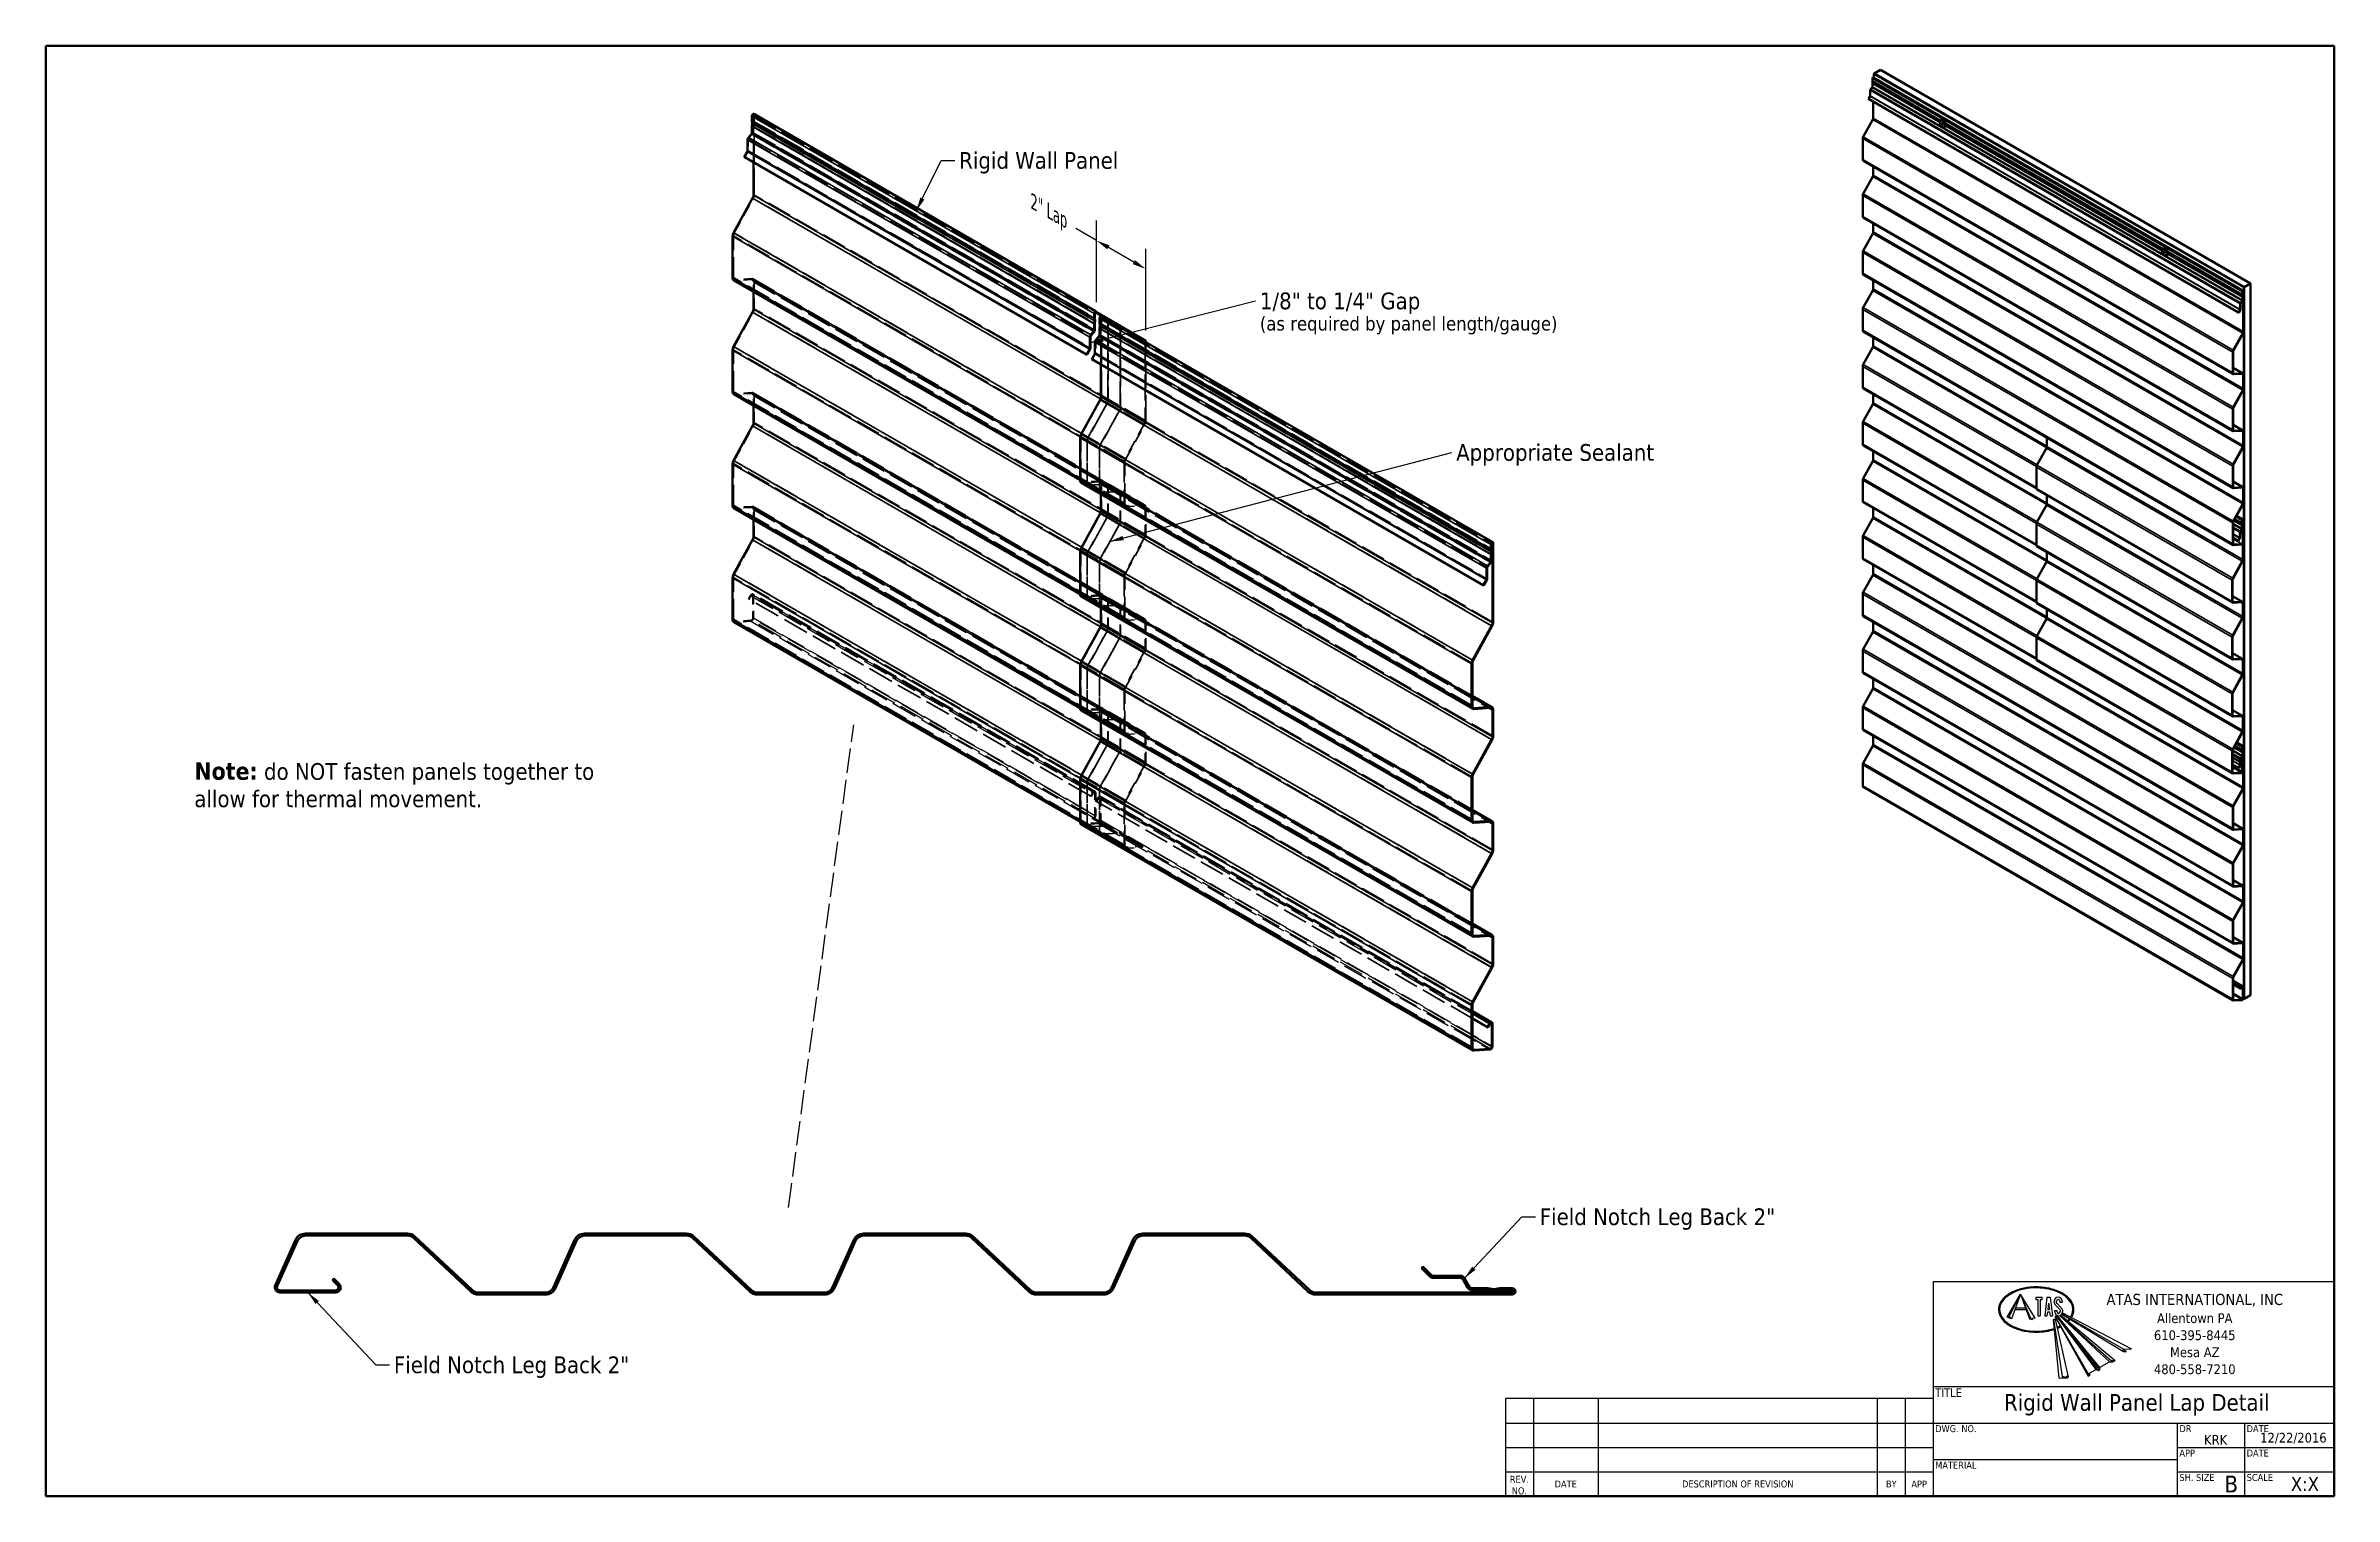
# Model space of a CAD drawing. Header units: inches. Extents: x 0.6 to 33.4, y 0.6 to 21.4.
import ezdxf

# ---------------------------------------------------------------- set-up
doc = ezdxf.new("R2010")
doc.units = ezdxf.units.IN
doc.header["$LTSCALE"] = 2
doc.header["$MEASUREMENT"] = 0
doc.linetypes.add('DASHED', pattern=[0.2067, 0.1654, -0.0413])
doc.layers.get('0').update_dxf_attribs({"lineweight": 13})
for name, color, linetype, lineweight in [('Border (ANSI)', 7, 'Continuous', 70), ('Dimension (ANSI)', 7, 'Continuous', 25), ('Hatch (ANSI)', 7, 'Continuous', 18), ('Hidden (ANSI)', 7, 'DASHED', 35), ('Hidden Narrow (ANSI)', 7, 'DASHED', 25), ('Logo', 7, 'Continuous', 25), ('Sketch Geometry (ANSI)', 7, 'Continuous', 25), ('Symbol (ANSI)', 7, 'Continuous', 25), ('Title (ANSI)', 7, 'Continuous', 50), ('Visible (ANSI)', 7, 'Continuous', 50), ('Visible Narrow (ANSI)', 7, 'Continuous', 35)]:
    doc.layers.add(name, color=color, linetype=linetype, lineweight=lineweight)
doc.styles.add('Note Text (ANSI)', font='tahoma.ttf')
doc.styles.add('Title Block Info', font='tahoma.ttf')
doc.styles.add('Title Block Labels', font='tahoma.ttf')
doc.dimstyles.new('Architectural (ANSI)', dxfattribs={"dimscale": 2, "dimtxt": 0.12, "dimasz": 0.098425, "dimexe": 0.125, "dimexo": 0.0625, "dimgap": 0.031496, "dimtad": 0, "dimtih": 1, "dimtoh": 1, "dimdec": 4, "dimrnd": 1e-08, "dimzin": 3, "dimdsep": 46, "dimlunit": 4, "dimtxsty": 'Note Text (ANSI)', "dimcen": 0.09, "dimdle": 0.393701, "dimclrd": 256, "dimclre": 256, "dimclrt": 256, "dimadec": 0, "dimazin": 3, "dimtfac": 1, "dimtofl": 0, "dimtmove": 0, "dimatfit": 3, "dimfxl": 0, "dimfrac": 2, "dimtolj": 1, "dimtzin": 12, "dimlwd": -1, "dimlwe": -1, "dimarcsym": 0})
doc.dimstyles.new('Default (ANSI)$7', dxfattribs={"dimscale": 2, "dimtxt": 0.12, "dimasz": 0.098425, "dimexe": 0.125, "dimexo": 0.0625, "dimgap": 0.031496, "dimtad": 0, "dimtih": 1, "dimtoh": 1, "dimrnd": 1e-08, "dimzin": 4, "dimdsep": 46, "dimtxsty": 'Note Text (ANSI)', "dimcen": 0.09, "dimdle": 0.393701, "dimclrd": 256, "dimclre": 256, "dimclrt": 256, "dimadec": 0, "dimazin": 1, "dimtfac": 1, "dimtofl": 0, "dimtmove": 0, "dimatfit": 3, "dimfxl": 0, "dimtolj": 1, "dimtzin": 4, "dimlwd": -1, "dimlwe": -1, "dimarcsym": 0})

msp = doc.modelspace()

# ---------------------------------------------------------------- texts
at = {"layer": 'Symbol (ANSI)', "char_height": 0.24, "attachment_point": 1, "style": 'Note Text (ANSI)'}
for s, insert, width in [('{Rigid Wall Panel}', (13.691827, 19.875476), 2.33698548), ('{Appropriate Sealant}', (20.814963, 15.687827), 2.87241485), ('{Field Notch Leg Back 2"}', (22.013805, 4.728438), 3.45491086), ('{Field Notch Leg Back 2"}', (5.589632, 2.60488), 3.45491086)]:
    msp.add_mtext(s, dxfattribs=dict(at, insert=insert, width=width))
at = {"layer": 'Symbol (ANSI)', "insert": (18.001704, 17.8614), "char_height": 0.24, "width": 4.38589975, "attachment_point": 1, "line_spacing_factor": 0.861826, "style": 'Note Text (ANSI)'}
msp.add_mtext('1/8" to 1/4" Gap\\P{\\H0.83333x;(as required by panel length/gauge)\\H1.2183x; }', dxfattribs=at)
at = {"layer": 'Symbol (ANSI)', "color": 1, "true_color": 0xff0000, "insert": (2.729915, 11.123592), "char_height": 0.240000003, "width": 6.16868358, "attachment_point": 1, "line_spacing_factor": 0.965353, "style": 'Note Text (ANSI)'}
msp.add_mtext('{\\fTahoma|b1|i0|c0|p34;\\H1.0417x;Note:\\fTahoma|b0|i0|c0|p34;\\H0.96x; do NOT fasten panels together to \\Pallow for thermal movement.}', dxfattribs=at)

# ---------------------------------------------------------------- blocks, each defined once
blk = doc.blocks.new('Borders ATAS A Border')
at = {"layer": 'Border (ANSI)'}
for p, q in [((0.3, 10.7), (0.3, 0.3)), ((16.7, 10.7), (0.3, 10.7)), ((16.7, 0.3), (16.7, 10.7)), ((0.3, 0.3), (16.7, 0.3))]:
    blk.add_line(p, q, dxfattribs=at)
blk = doc.blocks.new('Title Blocks ATAS A-B Title Block')
at = {"layer": 'Logo', "linetype": 'Continuous'}
for p, q in [((5.513, 4.03), (5.609, 4.196)), ((5.528, 4.034), (5.609, 4.196)), ((5.609, 4.196), (5.544, 4.019)), ((5.714, 4.023), (5.609, 4.196)), ((5.609, 4.196), (5.673, 4.019)), ((5.681, 4.026), (5.609, 4.196)), ((5.719, 4.174), (5.719, 4.157)), ((5.719, 4.174), (5.764, 4.174)), ((5.719, 4.157), (5.733, 4.157)), ((5.733, 4.157), (5.733, 4.041)), ((5.75, 4.157), (5.764, 4.157)), ((5.75, 4.157), (5.75, 4.041)), ((5.764, 4.157), (5.764, 4.174)), ((5.799, 4.174), (5.783, 4.041)), ((5.799, 4.174), (5.822, 4.174)), ((5.81, 4.131), (5.805, 4.085)), ((5.81, 4.131), (5.816, 4.085)), ((5.822, 4.174), (5.838, 4.041)), ((5.852, 4.135), (5.851, 4.146)), ((5.852, 4.134), (5.852, 4.135)), ((5.854, 4.13), (5.852, 4.134)), ((5.854, 4.129), (5.854, 4.13)), ((5.855, 4.127), (5.854, 4.129)), ((5.856, 4.124), (5.855, 4.127)), ((5.858, 4.122), (5.856, 4.124)), ((5.86, 4.119), (5.858, 4.122)), ((5.858, 4.122), (5.858, 4.122)), ((5.861, 4.119), (5.86, 4.119)), ((5.863, 4.115), (5.861, 4.119)), ((5.868, 4.109), (5.863, 4.115)), ((5.868, 4.135), (5.868, 4.146)), ((5.873, 4.128), (5.868, 4.135)), ((5.869, 4.108), (5.868, 4.109)), ((5.87, 4.107), (5.869, 4.108)), ((5.87, 4.107), (5.875, 4.102)), ((5.874, 4.126), (5.873, 4.128)), ((5.883, 4.116), (5.874, 4.126)), ((5.875, 4.102), (5.879, 4.098)), ((5.886, 4.112), (5.883, 4.116)), ((5.891, 4.107), (5.886, 4.112)), ((5.89, 4.146), (5.89, 4.135)), ((5.907, 4.135), (5.89, 4.135)), ((5.891, 4.107), (5.892, 4.106)), ((5.892, 4.106), (5.893, 4.105)), ((5.893, 4.105), (5.898, 4.099)), ((5.907, 4.146), (5.907, 4.135)), ((5.544, 4.019), (5.513, 4.03)), ((5.544, 4.019), (5.528, 4.034)), ((5.568, 4.086), (5.649, 4.086)), ((5.572, 4.096), (5.645, 4.096)), ((5.673, 4.019), (5.681, 4.026)), ((5.673, 4.019), (5.695, 4.013)), ((5.681, 4.026), (5.714, 4.023)), ((5.69, 4.026), (5.695, 4.013)), ((5.733, 4.041), (5.75, 4.041)), ((5.783, 4.041), (5.799, 4.041)), ((5.803, 4.068), (5.799, 4.041)), ((5.803, 4.068), (5.818, 4.068)), ((5.805, 4.085), (5.816, 4.085)), ((5.818, 4.068), (5.821, 4.041)), ((5.821, 4.041), (5.838, 4.041)), ((5.886, 3.594), (5.845, 4.014)), ((5.845, 4.014), (5.849, 4.014)), ((5.849, 4.015), (5.85, 4.017)), ((5.91, 3.604), (5.849, 4.015)), ((5.85, 4.017), (5.851, 4.016)), ((5.851, 4.016), (5.853, 4.015)), ((5.853, 4.015), (5.855, 4.016)), ((5.855, 4.068), (5.855, 4.079)), ((5.855, 4.079), (5.871, 4.079)), ((5.856, 4.017), (5.855, 4.016)), ((5.857, 4.016), (5.856, 4.017)), ((5.857, 4.035), (5.866, 4.04)), ((5.857, 4.035), (6.095, 3.623)), ((5.857, 4.035), (5.857, 4.032)), ((5.857, 4.032), (6.095, 3.607)), ((5.857, 4.016), (5.95, 3.601)), ((6.151, 3.655), (5.866, 4.04)), ((5.866, 4.04), (5.868, 4.039)), ((5.868, 4.039), (5.87, 4.04)), ((5.868, 4.039), (6.165, 3.647)), ((5.87, 4.042), (5.871, 4.043)), ((5.87, 4.042), (6.175, 3.669)), ((5.87, 4.042), (5.87, 4.04)), ((6.178, 3.654), (5.87, 4.04)), ((5.871, 4.068), (5.871, 4.079)), ((5.879, 4.098), (5.887, 4.089)), ((5.887, 4.089), (5.888, 4.087)), ((5.888, 4.087), (5.893, 4.079)), ((6.247, 3.711), (5.889, 4.042)), ((5.892, 4.042), (6.261, 3.717)), ((5.893, 4.079), (5.893, 4.068)), ((6.287, 3.718), (5.895, 4.044)), ((5.898, 4.099), (5.901, 4.096)), ((5.901, 4.096), (5.901, 4.096)), ((5.901, 4.096), (5.903, 4.093)), ((5.903, 4.093), (5.904, 4.092)), ((5.904, 4.092), (5.905, 4.09)), ((5.905, 4.09), (5.906, 4.087)), ((5.905, 4.052), (6.348, 3.784)), ((5.906, 4.087), (5.907, 4.086)), ((6.348, 3.8), (5.906, 4.055)), ((5.907, 4.086), (5.908, 4.084)), ((5.908, 4.084), (5.909, 4.081)), ((5.909, 4.081), (5.909, 4.079)), ((5.909, 4.079), (5.91, 4.068)), ((5.909, 4.061), (6.404, 3.803)), ((6.348, 3.8), (6.404, 3.803)), ((6.348, 3.784), (6.348, 3.8)), ((6.369, 3.785), (6.348, 3.797)), ((6.348, 3.784), (6.369, 3.785)), ((6.095, 3.623), (6.151, 3.656)), ((6.095, 3.623), (6.095, 3.607)), ((6.095, 3.607), (6.109, 3.615)), ((6.109, 3.615), (6.102, 3.627)), ((6.151, 3.656), (6.165, 3.647)), ((6.165, 3.647), (6.178, 3.655)), ((6.175, 3.669), (6.247, 3.711)), ((6.175, 3.669), (6.178, 3.655)), ((6.247, 3.711), (6.268, 3.709)), ((6.261, 3.718), (6.262, 3.719)), ((6.261, 3.718), (6.261, 3.718)), ((6.261, 3.718), (6.261, 3.718)), ((6.262, 3.716), (6.261, 3.718)), ((6.262, 3.719), (6.264, 3.72)), ((6.265, 3.715), (6.262, 3.716)), ((6.264, 3.72), (6.272, 3.719)), ((6.267, 3.715), (6.265, 3.715)), ((6.269, 3.716), (6.267, 3.715)), ((6.268, 3.709), (6.271, 3.709)), ((6.269, 3.716), (6.269, 3.716)), ((6.272, 3.715), (6.269, 3.716)), ((6.271, 3.709), (6.272, 3.709)), ((6.272, 3.719), (6.279, 3.716)), ((6.274, 3.713), (6.272, 3.715)), ((6.272, 3.709), (6.273, 3.71)), ((6.273, 3.71), (6.274, 3.712)), ((6.274, 3.712), (6.274, 3.713)), ((6.279, 3.716), (6.284, 3.716)), ((6.284, 3.716), (6.287, 3.718)), ((5.886, 3.594), (5.944, 3.595)), ((5.909, 3.597), (5.91, 3.605)), ((5.91, 3.605), (5.918, 3.605)), ((5.918, 3.605), (5.929, 3.598)), ((5.929, 3.598), (5.94, 3.605)), ((5.944, 3.607), (5.94, 3.605)), ((5.95, 3.601), (5.944, 3.607)), ((5.944, 3.595), (5.95, 3.601))]:
    blk.add_line(p, q, dxfattribs=at)
at = {"layer": 'Logo', "color": 7, "linetype": 'Continuous', "lineweight": 25}
blk.add_line((5.901, 4.048), (5.903, 4.05), dxfattribs=at)
at = {"layer": 'Logo', "linetype": 'Continuous'}
for centre, radius, start, end in [((5.879, 4.146), 0.0277, 0, 180), ((5.879, 4.146), 0.0111, 0, 180), ((5.882, 4.068), 0.0277, 180, 0), ((5.882, 4.068), 0.0111, 180, 0)]:
    blk.add_arc(centre, radius, start, end, dxfattribs=at)
at = {"layer": 'Logo'}
for start_param, end_param in [(5.920587, 11.509279), (5.311273, 5.424577), (5.721945, 5.844109)]:
    blk.add_ellipse((5.722, 4.085), major_axis=(0.263, 0), ratio=0.589286, start_param=start_param, end_param=end_param, dxfattribs=at)
for points in [[(5.974, 4.027), (5.987, 4.054), (5.992, 4.083), (5.988, 4.112), (5.976, 4.14), (5.956, 4.166), (5.929, 4.189), (5.896, 4.209), (5.858, 4.225), (5.816, 4.237), (5.772, 4.244), (5.725, 4.247), (5.679, 4.245), (5.634, 4.238), (5.591, 4.227), (5.553, 4.211), (5.519, 4.192), (5.491, 4.169), (5.47, 4.144), (5.457, 4.116), (5.452, 4.087), (5.456, 4.058), (5.468, 4.03), (5.487, 4.004), (5.514, 3.981), (5.547, 3.961), (5.585, 3.945), (5.627, 3.933), (5.672, 3.926), (5.718, 3.923), (5.764, 3.925), (5.809, 3.931), (5.852, 3.943)], [(5.872, 3.95), (5.878, 3.952), (5.885, 3.955), (5.891, 3.958), (5.897, 3.961)], [(5.95, 3.998), (5.954, 4.002), (5.959, 4.006), (5.962, 4.011), (5.966, 4.015)]]:
    blk.add_spline(points, degree=3, dxfattribs=at)
at = {"layer": 'Sketch Geometry (ANSI)'}
for p, q in [((7.858, 4.284), (4.983, 4.284)), ((4.983, 4.284), (4.983, 2.746)), ((7.858, 2.746), (7.858, 4.284)), ((1.918, 3.446), (1.918, 2.746)), ((4.983, 3.446), (1.918, 3.446)), ((2.118, 3.446), (2.118, 2.746)), ((2.583, 3.446), (2.583, 2.746)), ((4.583, 3.446), (4.583, 2.746)), ((4.783, 3.446), (4.783, 2.746)), ((4.983, 3.534), (7.858, 3.534)), ((1.918, 3.271), (4.983, 3.271)), ((4.983, 3.271), (7.858, 3.271)), ((6.733, 3.271), (6.733, 2.746)), ((7.215, 3.271), (7.215, 2.746)), ((1.918, 3.096), (4.983, 3.096)), ((4.983, 3.009), (6.733, 3.009)), ((6.733, 3.096), (7.858, 3.096)), ((1.918, 2.921), (4.983, 2.921)), ((6.733, 2.921), (7.858, 2.921)), ((1.918, 2.746), (4.983, 2.746)), ((4.983, 2.746), (7.858, 2.746))]:
    blk.add_line(p, q, dxfattribs=at)
at = {"layer": 'Symbol (ANSI)', "char_height": 0.05, "attachment_point": 5, "style": 'Title Block Labels'}
for s, insert, line_spacing_factor in [('{\\H1.6x;ATAS INTERNATIONAL, INC\\P\\H0.875x;Allentown PA\\H1.3631x; \\H0.73365x;\\P610-395-8445\\H1.1376x; \\H0.87902x;\\PMesa AZ\\H1.1946x; \\H0.83708x;\\P480-558-7210\\H1.1855x; }', (6.858, 3.909), 1.04605), ('REV.\\PNO.', (2.018, 2.826), 0.987884)]:
    blk.add_mtext(s, dxfattribs=dict(at, insert=insert, line_spacing_factor=line_spacing_factor))
at = {"layer": 'Symbol (ANSI)'}
for s, insert, char_height, attachment_point, style in [('\\fTahoma|b0|i0;\\H0.0600;TITLE', (4.998, 3.519), 0.06, 1, 'Title Block Labels'), ('DWG. NO.', (4.998, 3.256), 0.05, 1, 'Title Block Labels'), ('DR', (6.748, 3.256), 0.05, 1, 'Title Block Labels'), ('KRK', (7.09, 3.116), 0.07, 9, 'Title Block Info'), ('DATE', (7.23, 3.256), 0.05, 1, 'Title Block Labels'), ('MATERIAL', (4.998, 2.994), 0.05, 1, 'Title Block Labels'), ('APP', (6.748, 3.081), 0.05, 1, 'Title Block Labels'), ('DATE', (7.23, 3.081), 0.05, 1, 'Title Block Labels'), ('DATE', (2.35, 2.834), 0.05, 5, 'Title Block Labels'), ('DESCRIPTION OF REVISION', (3.583, 2.834), 0.05, 5, 'Title Block Labels'), ('BY', (4.683, 2.834), 0.05, 5, 'Title Block Labels'), ('APP', (4.883, 2.834), 0.05, 5, 'Title Block Labels'), ('SH. SIZE', (6.748, 2.906), 0.05, 1, 'Title Block Labels'), ('SCALE', (7.23, 2.906), 0.05, 1, 'Title Block Labels'), ('\\fTahoma|b0|i0;\\H0.1000;X:X', (7.748, 2.834), 0.1, 6, 'Title Block Info')]:
    blk.add_mtext(s, dxfattribs=dict(at, insert=insert, char_height=char_height, attachment_point=attachment_point, style=style))
for tag, p, height, style in [('CREATION_DATE_001', (7.327, 3.131), 0.07, 'Title Block Info'), ('Sheet_Size_001', (7.071, 2.774), 0.12, 'Note Text (ANSI)')]:
    blk.add_attdef(tag, p, '', height=height, dxfattribs=dict(at, style=style))
at = {"layer": 'Title (ANSI)', "attachment_point": 5, "style": 'Note Text (ANSI)'}
for s, insert, char_height in [(' Rigid Wall Panel Lap Detail', (6.42, 3.402), 0.12), ('\\fTahoma|b0|i0;\\H0.1000; ', (5.858, 3.14), 0.1), ('\\fTahoma|b0|i0;\\H0.1000; ', (5.858, 2.877), 0.1)]:
    blk.add_mtext(s, dxfattribs=dict(at, insert=insert, char_height=char_height))
blk = doc.blocks.new('*D6')
at = {"layer": 'Defpoints', "color": 0, "transparency": 16777216}
for p in [(16.366, 18.199), (15.659, 17.579), (16.366, 17.171)]:
    blk.add_point(p, dxfattribs=at)
at = {"layer": 'Dimension (ANSI)', "transparency": 16777216}
for p, q in [((15.659, 18.608), (15.365, 18.778)), ((15.659, 17.723), (15.659, 18.896)), ((16.196, 18.298), (15.83, 18.509)), ((16.366, 17.315), (16.366, 18.488))]:
    blk.add_line(p, q, dxfattribs=at)
for points in [[(15.846, 18.538), (15.813, 18.481), (15.659, 18.608)], [(16.212, 18.326), (16.179, 18.269), (16.366, 18.199)]]:
    blk.add_solid(points, dxfattribs=at)
at = {"layer": 'Dimension (ANSI)', "transparency": 16777216, "insert": (14.812, 19.243), "char_height": 0.24, "attachment_point": 1, "rotation": 330, "style": 'Note Text (ANSI)'}
blk.add_mtext('\\A1;{\\Q-30.000;\\W0.816;\\H0.816x;2"{ Lap}}', dxfattribs=at)

# ---------------------------------------------------------------- dimensions: what is measured, and where the dimension line sits
at = {"layer": 'Dimension (ANSI)'}
dim = msp.add_linear_dim(base=(16.366203, 18.199422), p1=(15.659097, 17.579014), p2=(16.366203, 17.170765), angle=150, text='{\\Q-30.000;\\W0.816;\\H0.816x;<>{ Lap}}', dimstyle='Architectural (ANSI)', override={"dimtih": 0, "dimtoh": 0, "dimdec": 4, "dimlfac": 2.44949, "dimtp": 0, "dimtm": 0, "dimtdec": 2, "dimatfit": 2}, dxfattribs=at)
dim.commit()
dim.dimension.update_dxf_attribs({"geometry": '*D6', "text_midpoint": (15.029349, 18.971256), "dimtype": 160})

# ---------------------------------------------------------------- hatches: boundary and pattern name
at = {"layer": 'Hatch (ANSI)', "true_color": 0xff0000}
h = msp.add_hatch(color=1, dxfattribs=at)
edge = h.paths.add_edge_path()
edge.add_arc((3.955706, 3.593956), 0.072, 156, 270)
edge.add_line((3.955706, 3.521956), (4.755706, 3.521956))
edge.add_arc((4.755706, 3.593956), 0.072, 270, 405)
edge.add_line((4.806617, 3.644868), (4.729529, 3.721956))
edge.add_line((4.729529, 3.721956), (4.708316, 3.700743))
edge.add_line((4.708316, 3.700743), (4.785404, 3.623655))
edge.add_arc((4.755706, 3.593956), 0.042, -90, 45, ccw=False)
edge.add_line((4.755706, 3.551956), (3.955706, 3.551956))
edge.add_arc((3.955706, 3.593956), 0.042, 156, 270, ccw=False)
edge.add_line((3.917337, 3.611039), (3.88993, 3.623241))
h = msp.add_hatch(color=1, dxfattribs=at)
edge = h.paths.add_edge_path()
edge.add_line((21.617706, 3.521956), (21.617706, 3.491956))
edge.add_arc((21.617706, 3.537956), 0.046, 270, 450)
edge.add_line((21.617706, 3.583956), (21.449497, 3.583956))
edge.add_arc((21.449497, 3.523956), 0.06, 90, 99.6851655)
edge.add_line((21.439403, 3.583101), (21.358253, 3.569251))
edge.add_arc((21.353206, 3.598824), 0.03, 260.3148345, 279.6851655, ccw=False)
edge.add_line((21.348159, 3.569251), (21.267008, 3.583101))
edge.add_arc((21.256914, 3.523956), 0.06, 80.3148345, 90)
edge.add_line((21.256914, 3.583956), (21.040706, 3.583956))
edge.add_arc((21.040706, 3.625956), 0.042, 210, 270, ccw=False)
edge.add_line((21.004333, 3.604956), (20.934473, 3.725956))
edge.add_arc((20.873851, 3.690956), 0.07, 30, 90)
edge.add_line((20.873851, 3.760956), (20.484558, 3.760956))
edge.add_arc((20.484558, 3.790956), 0.03, 225, 270, ccw=False)
edge.add_line((20.463345, 3.769743), (20.338919, 3.894169))
edge.add_line((20.338919, 3.894169), (20.317706, 3.872956))
edge.add_line((20.317706, 3.872956), (20.442132, 3.74853))
edge.add_arc((20.484558, 3.790956), 0.06, 225, 270)
edge.add_line((20.484558, 3.730956), (20.873851, 3.730956))
edge.add_arc((20.873851, 3.690956), 0.04, 30, 90, ccw=False)
edge.add_line((20.908492, 3.710956), (20.978352, 3.589956))
edge.add_arc((21.040706, 3.625956), 0.072, 210, 270)
edge.add_line((21.040706, 3.553956), (21.256914, 3.553956))
edge.add_arc((21.256914, 3.523956), 0.03, 80.3148345, 90, ccw=False)
edge.add_line((21.261961, 3.553528), (21.343112, 3.539679))
edge.add_arc((21.353206, 3.598824), 0.06, 260.3148345, 279.6851655)
edge.add_line((21.3633, 3.539679), (21.44445, 3.553528))
edge.add_arc((21.449497, 3.523956), 0.03, 90, 99.6851655, ccw=False)
edge.add_line((21.449497, 3.553956), (21.617706, 3.553956))
edge.add_arc((21.617706, 3.537956), 0.016, -90, 90, ccw=False)

# ---------------------------------------------------------------- linework, layer by layer
at = {"layer": 'Hidden (ANSI)', "color": 5, "ltscale": 0.079996, "true_color": 0x0000ff}
msp.add_line((10.731623, 20.39858), (10.731623, 20.32991), dxfattribs=at)
at = {"layer": 'Hidden (ANSI)', "color": 5, "ltscale": 1.118771, "true_color": 0x0000ff}
for p, q in [((10.74128, 20.408775), (15.646833, 17.576552)), ((15.577779, 10.637496), (10.672226, 13.469718)), ((15.633534, 10.692497), (10.727981, 13.524719)), ((15.641034, 10.705487), (10.735481, 13.53771))]:
    msp.add_line(p, q, dxfattribs=at)
at = {"layer": 'Hidden (ANSI)', "color": 5, "ltscale": 0.998428, "true_color": 0x0000ff}
msp.add_line((10.742937, 19.731095), (10.742937, 20.405112), dxfattribs=at)
at = {"layer": 'Hidden (ANSI)', "color": 5, "ltscale": 1.135406, "true_color": 0x0000ff}
msp.add_line((10.753543, 19.261502), (10.753543, 20.411236), dxfattribs=at)
at = {"layer": 'Hidden (ANSI)', "color": 5, "ltscale": 0.185271, "true_color": 0x0000ff}
msp.add_line((10.669044, 20.058773), (10.669044, 19.899845), dxfattribs=at)
at = {"layer": 'Hidden (ANSI)', "color": 5, "ltscale": 0.06643, "true_color": 0x0000ff}
msp.add_line((10.718895, 20.130217), (10.676115, 20.076998), dxfattribs=at)
at = {"layer": 'Hidden (ANSI)', "color": 5, "ltscale": 0.102853, "true_color": 0x0000ff}
msp.add_line((10.731623, 20.251288), (10.731623, 20.163021), dxfattribs=at)
at = {"layer": 'Hidden (ANSI)', "color": 5, "ltscale": 0.039101, "true_color": 0x0000ff}
for p, q in [((10.731774, 20.327937), (10.736671, 20.297634)), ((10.736671, 20.289392), (10.731774, 20.253436))]:
    msp.add_line(p, q, dxfattribs=at)
at = {"layer": 'Hidden (ANSI)', "color": 5, "ltscale": 0.08369, "true_color": 0x0000ff}
msp.add_line((10.662831, 19.878937), (10.618839, 19.802742), dxfattribs=at)
at = {"layer": 'Hidden (ANSI)', "color": 5, "ltscale": 0.537363, "true_color": 0x0000ff}
for p, q in [((10.466663, 18.715712), (10.738821, 19.209847)), ((10.466663, 17.082719), (10.738821, 17.576853)), ((10.466663, 15.449726), (10.738821, 15.94386)), ((16.343724, 15.97325), (16.071566, 15.479116)), ((16.079323, 15.475242), (16.351481, 15.969376)), ((10.466663, 13.816733), (10.738821, 14.310867)), ((16.343724, 14.340257), (16.071566, 13.846123)), ((16.079323, 13.842248), (16.351481, 14.336383)), ((16.343724, 12.707264), (16.071566, 12.213129)), ((16.079323, 12.209255), (16.351481, 12.703389)), ((16.343724, 11.07427), (16.071566, 10.580136)), ((16.079323, 10.576262), (16.351481, 11.070396))]:
    msp.add_line(p, q, dxfattribs=at)
at = {"layer": 'Hidden (ANSI)', "color": 5, "ltscale": 0.884909, "true_color": 0x0000ff}
for p, q in [((10.454791, 18.076671), (10.454791, 18.674055)), ((10.454791, 16.443678), (10.454791, 17.041062)), ((16.056844, 15.42746), (16.056844, 14.830076)), ((16.067451, 14.8362), (16.067451, 15.433584)), ((10.454791, 14.810685), (10.454791, 15.408068)), ((16.056844, 13.794467), (16.056844, 13.197083)), ((16.067451, 13.203207), (16.067451, 13.800591)), ((10.454791, 13.177691), (10.454791, 13.775075)), ((16.056844, 12.161474), (16.056844, 11.56409)), ((16.067451, 11.570214), (16.067451, 12.167598)), ((16.056844, 10.528481), (16.056844, 9.931097)), ((16.067451, 9.937221), (16.067451, 10.534604))]:
    msp.add_line(p, q, dxfattribs=at)
at = {"layer": 'Hidden (ANSI)', "color": 5, "ltscale": 1.066696, "true_color": 0x0000ff}
for p, q in [((16.080395, 14.807589), (10.467735, 18.04806)), ((10.729993, 18.043819), (16.342653, 14.803348)), ((10.737493, 18.05681), (16.350153, 14.816339)), ((16.080395, 13.174596), (10.467735, 16.415067)), ((10.729993, 16.410826), (16.342653, 13.170355)), ((10.737493, 16.423816), (16.350153, 13.183346)), ((16.080395, 11.541603), (10.467735, 14.782073)), ((10.729993, 14.777833), (16.342653, 11.537362)), ((10.737493, 14.790823), (16.350153, 11.550352)), ((16.080395, 9.908609), (10.467735, 13.14908))]:
    msp.add_line(p, q, dxfattribs=at)
at = {"layer": 'Hidden (ANSI)', "color": 5, "ltscale": 0.353761, "true_color": 0x0000ff}
for p, q in [((10.716718, 18.04669), (10.476695, 18.03151)), ((10.721032, 18.060369), (10.481009, 18.045189)), ((10.716718, 16.413697), (10.476695, 16.398517)), ((10.721032, 16.427376), (10.481009, 16.412196)), ((10.716718, 14.780704), (10.476695, 14.765523)), ((10.721032, 14.794383), (10.481009, 14.779203)), ((16.089355, 14.791039), (16.329378, 14.806219)), ((16.333692, 14.819898), (16.09367, 14.804718)), ((16.089355, 13.158046), (16.329378, 13.173226)), ((16.333692, 13.186905), (16.09367, 13.171725)), ((16.089355, 11.525053), (16.329378, 11.540233)), ((16.333692, 11.553912), (16.09367, 11.538732))]:
    msp.add_line(p, q, dxfattribs=at)
at = {"layer": 'Hidden (ANSI)', "color": 5, "ltscale": 0.167109, "true_color": 0x0000ff}
for p, q in [((10.742937, 17.871851), (10.742937, 18.015208)), ((10.742937, 16.238858), (10.742937, 16.382215)), ((10.742937, 14.605865), (10.742937, 14.749222))]:
    msp.add_line(p, q, dxfattribs=at)
at = {"layer": 'Hidden (ANSI)', "color": 5, "ltscale": 0.458082, "true_color": 0x0000ff}
for p, q in [((10.753543, 17.628509), (10.753543, 18.021332)), ((10.753543, 15.995516), (10.753543, 16.388339)), ((16.355597, 14.774737), (16.355597, 14.381914)), ((16.366203, 14.388038), (16.366203, 14.780861)), ((10.753543, 14.362523), (10.753543, 14.755345)), ((16.355597, 13.141744), (16.355597, 12.748921)), ((16.366203, 12.755045), (16.366203, 13.147868)), ((16.355597, 11.508751), (16.355597, 11.115928)), ((16.366203, 11.122052), (16.366203, 11.514875))]:
    msp.add_line(p, q, dxfattribs=at)
at = {"layer": 'Hidden (ANSI)', "ltscale": 0.079996}
msp.add_line((15.711423, 17.496557), (15.711423, 17.427886), dxfattribs=at)
at = {"layer": 'Hidden (ANSI)', "ltscale": 0.039101}
for p, q in [((15.711574, 17.425913), (15.71647, 17.395611)), ((15.71647, 17.387369), (15.711574, 17.351412))]:
    msp.add_line(p, q, dxfattribs=at)
at = {"layer": 'Hidden (ANSI)', "ltscale": 1.066696}
for p, q in [((15.721079, 17.506751), (21.333739, 14.266281)), ((21.060194, 11.905566), (15.447534, 15.146036)), ((15.709792, 15.141796), (21.322452, 11.901325)), ((21.060194, 10.272573), (15.447534, 13.513043)), ((15.709792, 13.508803), (21.322452, 10.268332)), ((21.060194, 8.639579), (15.447534, 11.88005)), ((15.709792, 11.87581), (21.322452, 8.635339)), ((21.32044, 7.382225), (15.70778, 10.622696)), ((21.060194, 7.006586), (15.447534, 10.247057))]:
    msp.add_line(p, q, dxfattribs=at)
at = {"layer": 'Hidden (ANSI)', "ltscale": 0.998428}
msp.add_line((15.722736, 16.829071), (15.722736, 17.503089), dxfattribs=at)
at = {"layer": 'Hidden (ANSI)', "ltscale": 1.123311}
msp.add_line((15.733343, 16.371726), (15.733343, 17.509213), dxfattribs=at)
at = {"layer": 'Hidden (ANSI)', "color": 56, "ltscale": 0.004662, "true_color": 0x808000}
for p, q in [((15.823499, 17.459202), (15.827034, 17.461244)), ((16.000276, 17.35714), (16.003811, 17.359182)), ((15.781786, 10.214568), (15.780348, 10.210009)), ((15.958563, 10.112506), (15.957125, 10.107947))]:
    msp.add_line(p, q, dxfattribs=at)
at = {"layer": 'Hidden (ANSI)', "color": 56, "ltscale": 0.237987, "true_color": 0x808000}
for p, q in [((15.823499, 17.459202), (16.000276, 17.35714)), ((15.827034, 17.461244), (16.003811, 17.359182)), ((15.538726, 15.097714), (15.715503, 14.995652)), ((15.541226, 15.102044), (15.718003, 14.999982)), ((15.810555, 15.107188), (15.987331, 15.005126)), ((15.813055, 15.111518), (15.989831, 15.009456)), ((15.538726, 13.464721), (15.715503, 13.362659)), ((15.541226, 13.469051), (15.718003, 13.366989)), ((15.810555, 13.474195), (15.987331, 13.372133)), ((15.813055, 13.478525), (15.989831, 13.376463)), ((15.538726, 11.831728), (15.715503, 11.729666)), ((15.541226, 11.836058), (15.718003, 11.733996)), ((15.810555, 11.841202), (15.987331, 11.73914)), ((15.813055, 11.845532), (15.989831, 11.74347)), ((15.538726, 10.198734), (15.715503, 10.096672)), ((15.541226, 10.203065), (15.718003, 10.101003)), ((15.780348, 10.210009), (15.957125, 10.107947)), ((15.781786, 10.214568), (15.958563, 10.112506))]:
    msp.add_line(p, q, dxfattribs=at)
at = {"layer": 'Hidden (ANSI)', "color": 56, "ltscale": 1.12887, "true_color": 0x808000}
for p, q in [((15.823499, 16.316087), (15.823499, 17.459202)), ((15.827034, 17.461244), (15.827034, 16.318129)), ((16.000276, 16.214025), (16.000276, 17.35714)), ((16.003811, 17.359182), (16.003811, 16.216067))]:
    msp.add_line(p, q, dxfattribs=at)
at = {"layer": 'Hidden (ANSI)', "ltscale": 0.185271}
msp.add_line((15.648844, 17.15675), (15.648844, 16.997822), dxfattribs=at)
at = {"layer": 'Hidden (ANSI)', "ltscale": 0.06643}
msp.add_line((15.698695, 17.228194), (15.655915, 17.174975), dxfattribs=at)
at = {"layer": 'Hidden (ANSI)', "ltscale": 0.102853}
msp.add_line((15.711423, 17.349265), (15.711423, 17.260998), dxfattribs=at)
at = {"layer": 'Hidden (ANSI)', "color": 5, "ltscale": 1.128584, "true_color": 0x0000ff}
msp.add_line((16.355597, 17.157733), (16.355597, 16.014908), dxfattribs=at)
at = {"layer": 'Hidden (ANSI)', "color": 5, "ltscale": 1.116489, "true_color": 0x0000ff}
msp.add_line((16.366203, 16.021031), (16.366203, 17.151609), dxfattribs=at)
at = {"layer": 'Hidden (ANSI)', "ltscale": 0.08369}
msp.add_line((15.64263, 16.976914), (15.598639, 16.900719), dxfattribs=at)
at = {"layer": 'Hidden (ANSI)', "ltscale": 0.537363}
for p, q in [((15.446463, 15.825937), (15.718621, 16.320071)), ((15.446463, 14.192943), (15.718621, 14.687078)), ((15.446463, 12.55995), (15.718621, 13.054084)), ((15.446463, 10.926957), (15.718621, 11.421091))]:
    msp.add_line(p, q, dxfattribs=at)
at = {"layer": 'Hidden (ANSI)', "color": 56, "ltscale": 0.541114, "true_color": 0x808000}
for p, q in [((15.537569, 15.776847), (15.811626, 16.27443)), ((15.814212, 16.273138), (15.540154, 15.775555)), ((15.714345, 15.674785), (15.988403, 16.172368)), ((15.990989, 16.171076), (15.716931, 15.673493)), ((15.537569, 14.143853), (15.811626, 14.641437)), ((15.814212, 14.640145), (15.540154, 14.142562)), ((15.714345, 14.041791), (15.988403, 14.539374)), ((15.990989, 14.538083), (15.716931, 14.0405)), ((15.537569, 12.51086), (15.811626, 13.008443)), ((15.814212, 13.007152), (15.540154, 12.509569)), ((15.714345, 12.408798), (15.988403, 12.906381)), ((15.990989, 12.90509), (15.716931, 12.407507)), ((15.537569, 10.877867), (15.811626, 11.37545)), ((15.814212, 11.374159), (15.540154, 10.876576)), ((15.714345, 10.775805), (15.988403, 11.273388)), ((15.990989, 11.272097), (15.716931, 10.774514))]:
    msp.add_line(p, q, dxfattribs=at)
at = {"layer": 'Hidden (ANSI)', "ltscale": 0.903051}
for p, q in [((15.43459, 15.174648), (15.43459, 15.784279)), ((15.43459, 13.541654), (15.43459, 14.151286)), ((15.43459, 11.908661), (15.43459, 12.518293)), ((15.43459, 10.275668), (15.43459, 10.885299))]:
    msp.add_line(p, q, dxfattribs=at)
at = {"layer": 'Hidden (ANSI)', "color": 56, "ltscale": 0.893587, "true_color": 0x808000}
for p, q in [((15.524746, 15.128614), (15.524746, 15.731856)), ((15.528282, 15.733898), (15.528282, 15.130655)), ((15.701523, 15.026552), (15.701523, 15.629794)), ((15.705059, 15.631835), (15.705059, 15.028593)), ((15.524746, 13.495621), (15.524746, 14.098863)), ((15.528282, 14.100904), (15.528282, 13.497662)), ((15.701523, 13.393559), (15.701523, 13.996801)), ((15.705059, 13.998842), (15.705059, 13.3956)), ((15.524746, 11.862628), (15.524746, 12.46587)), ((15.528282, 12.467911), (15.528282, 11.864669)), ((15.701523, 11.760566), (15.701523, 12.363808)), ((15.705059, 12.365849), (15.705059, 11.762607)), ((15.524746, 10.229634), (15.524746, 10.832877)), ((15.528282, 10.834918), (15.528282, 10.231676)), ((15.701523, 10.127572), (15.701523, 10.730815)), ((15.705059, 10.732856), (15.705059, 10.129614))]:
    msp.add_line(p, q, dxfattribs=at)
at = {"layer": 'Hidden (ANSI)', "color": 5, "ltscale": 1.109941, "true_color": 0x0000ff}
for p, q in [((16.072895, 14.794599), (15.423984, 15.169248)), ((16.072895, 13.161605), (15.423984, 13.536255)), ((16.072895, 11.528612), (15.423984, 11.903261)), ((16.072895, 9.895619), (15.423984, 10.270268))]:
    msp.add_line(p, q, dxfattribs=at)
at = {"layer": 'Hidden (ANSI)', "ltscale": 0.353761}
for p, q in [((15.696517, 15.144667), (15.456495, 15.129486)), ((15.700832, 15.158346), (15.460809, 15.143166)), ((15.696517, 13.511673), (15.456495, 13.496493)), ((15.700832, 13.525353), (15.460809, 13.510173)), ((15.696517, 11.87868), (15.456495, 11.8635)), ((15.700832, 11.89236), (15.460809, 11.877179))]:
    msp.add_line(p, q, dxfattribs=at)
at = {"layer": 'Hidden (ANSI)', "color": 56, "ltscale": 0.359946, "true_color": 0x808000}
for p, q in [((15.79728, 15.110059), (15.553063, 15.094614)), ((15.554501, 15.099173), (15.798718, 15.114619)), ((15.974057, 15.007997), (15.729839, 14.992552)), ((15.731277, 14.997111), (15.975495, 15.012557)), ((15.79728, 13.477066), (15.553063, 13.46162)), ((15.554501, 13.46618), (15.798718, 13.481626)), ((15.974057, 13.375004), (15.729839, 13.359558)), ((15.731277, 13.364118), (15.975495, 13.379564)), ((15.79728, 11.844073), (15.553063, 11.828627)), ((15.554501, 11.833187), (15.798718, 11.848632)), ((15.974057, 11.742011), (15.729839, 11.726565)), ((15.731277, 11.731125), (15.975495, 11.74657))]:
    msp.add_line(p, q, dxfattribs=at)
at = {"layer": 'Hidden (ANSI)', "ltscale": 1.072555}
for p, q in [((15.717292, 15.154786), (21.04725, 12.077533)), ((15.717292, 13.521793), (21.04725, 10.44454)), ((15.717292, 11.8888), (21.04725, 8.811547))]:
    msp.add_line(p, q, dxfattribs=at)
at = {"layer": 'Hidden (ANSI)', "ltscale": 0.167109}
for p, q in [((15.722736, 14.969828), (15.722736, 15.113185)), ((15.722736, 13.336835), (15.722736, 13.480192)), ((15.722736, 11.703842), (15.722736, 11.847198))]:
    msp.add_line(p, q, dxfattribs=at)
at = {"layer": 'Hidden (ANSI)', "ltscale": 0.443797}
for p, q in [((15.733343, 14.738733), (15.733343, 15.119309)), ((15.733343, 13.10574), (15.733343, 13.486315)), ((15.733343, 11.472747), (15.733343, 11.853322))]:
    msp.add_line(p, q, dxfattribs=at)
at = {"layer": 'Hidden (ANSI)', "color": 56, "ltscale": 0.461185, "true_color": 0x808000}
for p, q in [((15.823499, 14.683094), (15.823499, 15.078577)), ((15.827034, 15.080619), (15.827034, 14.685136)), ((16.000276, 14.581032), (16.000276, 14.976515)), ((16.003811, 14.978556), (16.003811, 14.583073)), ((15.823499, 13.050101), (15.823499, 13.445584)), ((15.827034, 13.447625), (15.827034, 13.052142)), ((16.000276, 12.948039), (16.000276, 13.343522)), ((16.003811, 13.345563), (16.003811, 12.95008)), ((15.823499, 11.417108), (15.823499, 11.812591)), ((15.827034, 11.814632), (15.827034, 11.419149)), ((16.000276, 11.315046), (16.000276, 11.710529)), ((16.003811, 11.71257), (16.003811, 11.317087))]:
    msp.add_line(p, q, dxfattribs=at)
at = {"layer": 'Hidden (ANSI)', "color": 5, "ltscale": 0.051812, "true_color": 0x0000ff}
for p, q in [((10.672226, 13.469718), (10.699481, 13.516925)), ((10.679726, 13.465388), (10.706981, 13.512595))]:
    msp.add_line(p, q, dxfattribs=at)
at = {"layer": 'Hidden (ANSI)', "color": 5, "ltscale": 0.380839, "true_color": 0x0000ff}
for p, q in [((10.73233, 13.515106), (10.73233, 13.188507)), ((10.742937, 13.52123), (10.742937, 13.194631))]:
    msp.add_line(p, q, dxfattribs=at)
at = {"layer": 'Hidden (ANSI)', "color": 5, "ltscale": 0.339621, "true_color": 0x0000ff}
for p, q in [((10.707127, 13.147104), (10.476695, 13.13253)), ((10.711441, 13.160783), (10.481009, 13.14621)), ((16.089355, 9.892059), (16.319787, 9.906633)), ((16.324101, 9.920312), (16.09367, 9.905739))]:
    msp.add_line(p, q, dxfattribs=at)
at = {"layer": 'Hidden (ANSI)', "color": 1, "ltscale": 0.051812, "true_color": 0xff0000}
for p, q in [((15.577779, 10.637496), (15.605034, 10.684703)), ((15.612534, 10.680373), (15.585279, 10.633166))]:
    msp.add_line(p, q, dxfattribs=at)
at = {"layer": 'Hidden (ANSI)', "color": 1, "ltscale": 0.014185, "true_color": 0xff0000}
for p, q in [((15.585279, 10.633166), (15.577779, 10.637496)), ((15.616994, 10.328561), (15.61268, 10.314881))]:
    msp.add_line(p, q, dxfattribs=at)
at = {"layer": 'Hidden (ANSI)', "color": 1, "ltscale": 0.380839, "true_color": 0xff0000}
for p, q in [((15.637883, 10.356285), (15.637883, 10.682884)), ((15.64849, 10.689007), (15.64849, 10.362409))]:
    msp.add_line(p, q, dxfattribs=at)
at = {"layer": 'Hidden (ANSI)', "ltscale": 0.051812}
for p, q in [((15.652026, 10.567695), (15.67928, 10.614902)), ((15.659526, 10.563365), (15.68678, 10.610572))]:
    msp.add_line(p, q, dxfattribs=at)
at = {"layer": 'Hidden (ANSI)', "ltscale": 1.085688}
msp.add_line((21.04725, 7.452761), (15.652026, 10.567695), dxfattribs=at)
at = {"layer": 'Hidden (ANSI)', "ltscale": 0.380839}
for p, q in [((15.71213, 10.613083), (15.71213, 10.286484)), ((15.722736, 10.619206), (15.722736, 10.292608))]:
    msp.add_line(p, q, dxfattribs=at)
at = {"layer": 'Hidden (ANSI)', "ltscale": 1.072959}
msp.add_line((21.04725, 7.557272), (15.71528, 10.635686), dxfattribs=at)
at = {"layer": 'Hidden (ANSI)', "ltscale": 0.339621}
for p, q in [((15.686927, 10.24508), (15.456495, 10.230507)), ((15.691241, 10.25876), (15.460809, 10.244186))]:
    msp.add_line(p, q, dxfattribs=at)
at = {"layer": 'Hidden (ANSI)', "color": 56, "ltscale": 0.334983, "true_color": 0x808000}
for p, q in [((15.780348, 10.210009), (15.553063, 10.195634)), ((15.554501, 10.200194), (15.781786, 10.214568)), ((15.957125, 10.107947), (15.729839, 10.093572)), ((15.731277, 10.098132), (15.958563, 10.112506))]:
    msp.add_line(p, q, dxfattribs=at)
at = {"layer": 'Hidden (ANSI)', "color": 5, "ltscale": 1.209482, "true_color": 0x0000ff}
for p, q in [((15.61268, 10.314881), (16.319787, 9.906633)), ((16.324101, 9.920312), (15.616994, 10.328561))]:
    msp.add_line(p, q, dxfattribs=at)
at = {"layer": 'Hidden (ANSI)', "color": 5, "ltscale": 0.014185, "true_color": 0x0000ff}
msp.add_line((16.319787, 9.906633), (16.324101, 9.920312), dxfattribs=at)
at = {"layer": 'Hidden (ANSI)', "color": 5, "ltscale": 0.023835, "true_color": 0x0000ff}
msp.add_ellipse((10.73728, 20.401846), major_axis=(0.004, 0.006928), ratio=0.577350269, start_param=5.497787144, end_param=8.639379797, dxfattribs=at)
at = {"layer": 'Hidden (ANSI)', "color": 5, "ltscale": 0.017103, "true_color": 0x0000ff}
msp.add_ellipse((10.73728, 20.401846), major_axis=(0.0115, 0.019919), ratio=0.577350269, start_param=5.497787144, end_param=6.283185307, dxfattribs=at)
at = {"layer": 'Hidden (ANSI)', "color": 5, "ltscale": 0.019846, "true_color": 0x0000ff}
msp.add_ellipse((10.683186, 20.066938), major_axis=(-0.01, -0.017321), ratio=0.577350269, start_param=4.450589593, end_param=5.497787144, dxfattribs=at)
at = {"layer": 'Hidden (ANSI)', "color": 5, "ltscale": 0.035803, "true_color": 0x0000ff}
msp.add_ellipse((10.706167, 20.148324), major_axis=(-0.018, -0.031177), ratio=0.577350269, start_param=1.308996939, end_param=2.35619449, dxfattribs=at)
at = {"layer": 'Hidden (ANSI)', "color": 5, "ltscale": 0.002315, "true_color": 0x0000ff}
for centre, start_param, end_param in [((10.74223, 20.336033), 5.497787144, 5.666825171), ((10.74223, 20.257412), 5.328749117, 5.497787144)]:
    msp.add_ellipse(centre, major_axis=(-0.0075, -0.01299), ratio=0.577350269, start_param=start_param, end_param=end_param, dxfattribs=at)
at = {"layer": 'Hidden (ANSI)', "color": 5, "ltscale": 0.009559, "true_color": 0x0000ff}
msp.add_ellipse((10.71576, 20.28144), major_axis=(-0.015, -0.025981), ratio=0.577350269, start_param=2.187156463, end_param=2.525232517, dxfattribs=at)
at = {"layer": 'Hidden (ANSI)', "color": 5, "ltscale": 0.022339, "true_color": 0x0000ff}
msp.add_ellipse((10.647831, 19.887598), major_axis=(-0.015, -0.025981), ratio=0.577350269, start_param=1.570796327, end_param=2.35619449, dxfattribs=at)
at = {"layer": 'Hidden (ANSI)', "color": 5, "ltscale": 0.055292, "true_color": 0x0000ff}
for centre, major_axis in [((10.698743, 19.229863), (0.03875, 0.067117)), ((10.698743, 17.59687), (0.03875, 0.067117)), ((10.698743, 15.963877), (0.03875, 0.067117)), ((16.311403, 15.989392), (0.03875, 0.067117)), ((16.111645, 15.459099), (-0.03875, -0.067117)), ((10.698743, 14.330883), (0.03875, 0.067117)), ((16.311403, 14.356399), (0.03875, 0.067117)), ((16.111645, 13.826106), (-0.03875, -0.067117)), ((16.311403, 12.723406), (0.03875, 0.067117)), ((16.111645, 12.193113), (-0.03875, -0.067117)), ((16.311403, 11.090413), (0.03875, 0.067117)), ((16.111645, 10.56012), (-0.03875, -0.067117))]:
    msp.add_ellipse(centre, major_axis=major_axis, ratio=0.577350269, start_param=4.747295565, end_param=5.497787144, dxfattribs=at)
at = {"layer": 'Hidden (ANSI)', "color": 5, "ltscale": 0.044571, "true_color": 0x0000ff}
for centre, major_axis in [((10.498985, 18.69957), (0.03125, 0.054127)), ((10.498985, 17.066577), (0.03125, 0.054127)), ((16.311403, 15.989392), (-0.03125, -0.054127)), ((10.498985, 15.433584), (0.03125, 0.054127)), ((16.111645, 15.459099), (0.03125, 0.054127)), ((16.311403, 14.356399), (-0.03125, -0.054127)), ((10.498985, 13.800591), (0.03125, 0.054127)), ((16.111645, 13.826106), (0.03125, 0.054127)), ((16.311403, 12.723406), (-0.03125, -0.054127)), ((16.111645, 12.193113), (0.03125, 0.054127)), ((16.311403, 11.090413), (-0.03125, -0.054127)), ((16.111645, 10.56012), (0.03125, 0.054127))]:
    msp.add_ellipse(centre, major_axis=major_axis, ratio=0.577350269, start_param=1.605702912, end_param=2.35619449, dxfattribs=at)
at = {"layer": 'Hidden (ANSI)', "color": 5, "ltscale": 0.068464, "true_color": 0x0000ff}
for centre, major_axis in [((10.498985, 18.102186), (-0.03125, -0.054127)), ((10.698743, 17.989693), (0.03125, 0.054127)), ((10.498985, 16.469193), (-0.03125, -0.054127)), ((10.698743, 16.356699), (0.03125, 0.054127)), ((10.498985, 14.8362), (-0.03125, -0.054127)), ((10.698743, 14.723706), (0.03125, 0.054127)), ((16.111645, 14.861716), (-0.03125, -0.054127)), ((16.311403, 14.749222), (0.03125, 0.054127)), ((10.498985, 13.203207), (-0.03125, -0.054127)), ((16.111645, 13.228722), (-0.03125, -0.054127)), ((16.311403, 13.116229), (0.03125, 0.054127)), ((16.111645, 11.595729), (-0.03125, -0.054127)), ((16.311403, 11.483235), (0.03125, 0.054127)), ((16.111645, 9.962736), (-0.03125, -0.054127))]:
    msp.add_ellipse(centre, major_axis=major_axis, ratio=0.577350269, start_param=5.497787144, end_param=6.64970445, dxfattribs=at)
at = {"layer": 'Hidden (ANSI)', "color": 5, "ltscale": 0.08492, "true_color": 0x0000ff}
for centre, major_axis in [((10.698743, 17.989693), (0.03875, 0.067117)), ((10.698743, 16.356699), (0.03875, 0.067117)), ((10.698743, 14.723706), (0.03875, 0.067117)), ((16.111645, 14.861716), (-0.03875, -0.067117)), ((16.311403, 14.749222), (0.03875, 0.067117)), ((16.111645, 13.228722), (-0.03875, -0.067117)), ((16.311403, 13.116229), (0.03875, 0.067117)), ((16.111645, 11.595729), (-0.03875, -0.067117)), ((16.311403, 11.483235), (0.03875, 0.067117)), ((16.111645, 9.962736), (-0.03875, -0.067117))]:
    msp.add_ellipse(centre, major_axis=major_axis, ratio=0.577350269, start_param=5.497787144, end_param=6.64970445, dxfattribs=at)
at = {"layer": 'Hidden (ANSI)', "color": 5, "ltscale": 0.026952, "true_color": 0x0000ff}
for centre in [(10.498985, 18.102186), (10.498985, 16.469193), (10.498985, 14.8362), (10.498985, 13.203207)]:
    msp.add_ellipse(centre, major_axis=(-0.03875, -0.067117), ratio=0.577350269, start_param=0, end_param=0.366519143, dxfattribs=at)
at = {"layer": 'Hidden (ANSI)', "ltscale": 0.023835}
msp.add_ellipse((15.717079, 17.499823), major_axis=(0.004, 0.006928), ratio=0.577350269, start_param=5.497787144, end_param=8.639379797, dxfattribs=at)
at = {"layer": 'Hidden (ANSI)', "ltscale": 0.002315}
for centre, start_param, end_param in [((15.722029, 17.43401), 5.497787144, 5.666825171), ((15.722029, 17.355388), 5.328749117, 5.497787144)]:
    msp.add_ellipse(centre, major_axis=(-0.0075, -0.01299), ratio=0.577350269, start_param=start_param, end_param=end_param, dxfattribs=at)
at = {"layer": 'Hidden (ANSI)', "ltscale": 0.009559}
msp.add_ellipse((15.695559, 17.379417), major_axis=(-0.015, -0.025981), ratio=0.577350269, start_param=2.187156463, end_param=2.525232517, dxfattribs=at)
at = {"layer": 'Hidden (ANSI)', "ltscale": 0.017103}
msp.add_ellipse((15.717079, 17.499823), major_axis=(0.0115, 0.019919), ratio=0.577350269, start_param=5.497787144, end_param=6.283185307, dxfattribs=at)
at = {"layer": 'Hidden (ANSI)', "ltscale": 0.019846}
msp.add_ellipse((15.662986, 17.164915), major_axis=(-0.01, -0.017321), ratio=0.577350269, start_param=4.450589593, end_param=5.497787144, dxfattribs=at)
at = {"layer": 'Hidden (ANSI)', "ltscale": 0.035803}
msp.add_ellipse((15.685967, 17.246301), major_axis=(-0.018, -0.031177), ratio=0.577350269, start_param=1.308996939, end_param=2.35619449, dxfattribs=at)
at = {"layer": 'Hidden (ANSI)', "ltscale": 0.022339}
msp.add_ellipse((15.62763, 16.985574), major_axis=(-0.015, -0.025981), ratio=0.577350269, start_param=1.570796327, end_param=2.35619449, dxfattribs=at)
at = {"layer": 'Hidden (ANSI)', "ltscale": 0.055292}
for centre in [(15.678542, 16.340087), (15.678542, 14.707094), (15.678542, 13.074101), (15.678542, 11.441108)]:
    msp.add_ellipse(centre, major_axis=(0.03875, 0.067117), ratio=0.577350269, start_param=4.747295565, end_param=5.497787144, dxfattribs=at)
at = {"layer": 'Hidden (ANSI)', "color": 56, "ltscale": 0.044571, "true_color": 0x808000}
for centre, major_axis in [((15.779305, 16.290572), (0.03125, 0.054127)), ((15.956081, 16.18851), (0.03125, 0.054127)), ((15.572476, 15.759413), (-0.03125, -0.054127)), ((15.749253, 15.657351), (-0.03125, -0.054127)), ((15.779305, 14.657579), (0.03125, 0.054127)), ((15.956081, 14.555517), (0.03125, 0.054127)), ((15.572476, 14.12642), (-0.03125, -0.054127)), ((15.749253, 14.024358), (-0.03125, -0.054127)), ((15.779305, 13.024586), (0.03125, 0.054127)), ((15.956081, 12.922524), (0.03125, 0.054127)), ((15.572476, 12.493427), (-0.03125, -0.054127)), ((15.749253, 12.391365), (-0.03125, -0.054127)), ((15.779305, 11.391592), (0.03125, 0.054127)), ((15.956081, 11.28953), (0.03125, 0.054127)), ((15.572476, 10.860434), (-0.03125, -0.054127)), ((15.749253, 10.758371), (-0.03125, -0.054127))]:
    msp.add_ellipse(centre, major_axis=major_axis, ratio=0.577350269, start_param=4.747295565, end_param=5.497787144, dxfattribs=at)
at = {"layer": 'Hidden (ANSI)', "color": 56, "ltscale": 0.048144, "true_color": 0x808000}
for centre, major_axis in [((15.779305, 16.290572), (-0.03375, -0.058457)), ((15.956081, 16.18851), (-0.03375, -0.058457)), ((15.572476, 15.759413), (0.03375, 0.058457)), ((15.749253, 15.657351), (0.03375, 0.058457)), ((15.779305, 14.657579), (-0.03375, -0.058457)), ((15.956081, 14.555517), (-0.03375, -0.058457)), ((15.572476, 14.12642), (0.03375, 0.058457)), ((15.749253, 14.024358), (0.03375, 0.058457)), ((15.779305, 13.024586), (-0.03375, -0.058457)), ((15.956081, 12.922524), (-0.03375, -0.058457)), ((15.572476, 12.493427), (0.03375, 0.058457)), ((15.749253, 12.391365), (0.03375, 0.058457)), ((15.779305, 11.391592), (-0.03375, -0.058457)), ((15.956081, 11.28953), (-0.03375, -0.058457)), ((15.572476, 10.860434), (0.03375, 0.058457)), ((15.749253, 10.758371), (0.03375, 0.058457))]:
    msp.add_ellipse(centre, major_axis=major_axis, ratio=0.577350269, start_param=1.605702912, end_param=2.35619449, dxfattribs=at)
at = {"layer": 'Hidden (ANSI)', "ltscale": 0.044571}
for centre in [(15.478784, 15.809794), (15.478784, 14.176801), (15.478784, 12.543808), (15.478784, 10.910815)]:
    msp.add_ellipse(centre, major_axis=(0.03125, 0.054127), ratio=0.577350269, start_param=1.605702912, end_param=2.35619449, dxfattribs=at)
at = {"layer": 'Hidden (ANSI)', "ltscale": 0.068464}
for centre, major_axis in [((15.478784, 15.200163), (-0.03125, -0.054127)), ((15.678542, 15.087669), (0.03125, 0.054127)), ((15.478784, 13.56717), (-0.03125, -0.054127)), ((15.678542, 13.454676), (0.03125, 0.054127)), ((15.478784, 11.934177), (-0.03125, -0.054127)), ((15.678542, 11.821683), (0.03125, 0.054127)), ((15.478784, 10.301184), (-0.03125, -0.054127))]:
    msp.add_ellipse(centre, major_axis=major_axis, ratio=0.577350269, start_param=5.497787144, end_param=6.64970445, dxfattribs=at)
at = {"layer": 'Hidden (ANSI)', "ltscale": 0.026952}
for centre in [(15.478784, 15.200163), (15.478784, 13.56717), (15.478784, 11.934177), (15.478784, 10.301184)]:
    msp.add_ellipse(centre, major_axis=(-0.03875, -0.067117), ratio=0.577350269, start_param=0, end_param=0.366519143, dxfattribs=at)
at = {"layer": 'Hidden (ANSI)', "color": 56, "ltscale": 0.073949, "true_color": 0x808000}
for centre, major_axis in [((15.572476, 15.156171), (-0.03375, -0.058457)), ((15.779305, 15.053062), (0.03375, 0.058457)), ((15.749253, 15.054109), (-0.03375, -0.058457)), ((15.956081, 14.951), (0.03375, 0.058457)), ((15.572476, 13.523178), (-0.03375, -0.058457)), ((15.779305, 13.420069), (0.03375, 0.058457)), ((15.749253, 13.421115), (-0.03375, -0.058457)), ((15.956081, 13.318007), (0.03375, 0.058457)), ((15.572476, 11.890184), (-0.03375, -0.058457)), ((15.779305, 11.787075), (0.03375, 0.058457)), ((15.749253, 11.788122), (-0.03375, -0.058457)), ((15.956081, 11.685013), (0.03375, 0.058457)), ((15.572476, 10.257191), (-0.03375, -0.058457)), ((15.749253, 10.155129), (-0.03375, -0.058457))]:
    msp.add_ellipse(centre, major_axis=major_axis, ratio=0.577350269, start_param=5.497787144, end_param=6.64970445, dxfattribs=at)
at = {"layer": 'Hidden (ANSI)', "color": 56, "ltscale": 0.068464, "true_color": 0x808000}
for centre, major_axis in [((15.572476, 15.156171), (-0.03125, -0.054127)), ((15.779305, 15.053062), (0.03125, 0.054127)), ((15.749253, 15.054109), (-0.03125, -0.054127)), ((15.956081, 14.951), (0.03125, 0.054127)), ((15.572476, 13.523178), (-0.03125, -0.054127)), ((15.779305, 13.420069), (0.03125, 0.054127)), ((15.749253, 13.421115), (-0.03125, -0.054127)), ((15.956081, 13.318007), (0.03125, 0.054127)), ((15.572476, 11.890184), (-0.03125, -0.054127)), ((15.779305, 11.787075), (0.03125, 0.054127)), ((15.749253, 11.788122), (-0.03125, -0.054127)), ((15.956081, 11.685013), (0.03125, 0.054127)), ((15.572476, 10.257191), (-0.03125, -0.054127)), ((15.749253, 10.155129), (-0.03125, -0.054127))]:
    msp.add_ellipse(centre, major_axis=major_axis, ratio=0.577350269, start_param=5.497787144, end_param=6.64970445, dxfattribs=at)
at = {"layer": 'Hidden (ANSI)', "ltscale": 0.08492}
for centre in [(15.678542, 15.087669), (15.678542, 13.454676), (15.678542, 11.821683)]:
    msp.add_ellipse(centre, major_axis=(0.03875, 0.067117), ratio=0.577350269, start_param=5.497787144, end_param=6.64970445, dxfattribs=at)
at = {"layer": 'Hidden (ANSI)', "color": 5, "ltscale": 0.080681, "true_color": 0x0000ff}
msp.add_ellipse((10.717481, 13.506533), major_axis=(0.018, 0.031177), ratio=0.577350269, start_param=5.497787144, end_param=7.853981634, dxfattribs=at)
at = {"layer": 'Hidden (ANSI)', "color": 5, "ltscale": 0.047022, "true_color": 0x0000ff}
msp.add_ellipse((10.717481, 13.506533), major_axis=(0.0105, 0.018187), ratio=0.577350269, start_param=5.497787144, end_param=7.853981634, dxfattribs=at)
at = {"layer": 'Hidden (ANSI)', "color": 5, "ltscale": 0.068115, "true_color": 0x0000ff}
msp.add_ellipse((10.717481, 13.179934), major_axis=(-0.018, -0.031177), ratio=0.577350269, start_param=0.366519143, end_param=2.35619449, dxfattribs=at)
at = {"layer": 'Hidden (ANSI)', "color": 5, "ltscale": 0.039692, "true_color": 0x0000ff}
msp.add_ellipse((10.717481, 13.179934), major_axis=(-0.0105, -0.018187), ratio=0.577350269, start_param=0.366519143, end_param=2.35619449, dxfattribs=at)
at = {"layer": 'Hidden (ANSI)', "color": 1, "ltscale": 0.080681, "true_color": 0xff0000}
msp.add_ellipse((15.623034, 10.67431), major_axis=(0.018, 0.031177), ratio=0.577350269, start_param=5.497787144, end_param=7.853981634, dxfattribs=at)
at = {"layer": 'Hidden (ANSI)', "color": 1, "ltscale": 0.047022, "true_color": 0xff0000}
msp.add_ellipse((15.623034, 10.67431), major_axis=(0.0105, 0.018187), ratio=0.577350269, start_param=5.497787144, end_param=7.853981634, dxfattribs=at)
at = {"layer": 'Hidden (ANSI)', "ltscale": 0.080681}
msp.add_ellipse((15.69728, 10.60451), major_axis=(0.018, 0.031177), ratio=0.577350269, start_param=5.497787144, end_param=7.853981634, dxfattribs=at)
at = {"layer": 'Hidden (ANSI)', "ltscale": 0.047022}
msp.add_ellipse((15.69728, 10.60451), major_axis=(0.0105, 0.018187), ratio=0.577350269, start_param=5.497787144, end_param=7.853981634, dxfattribs=at)
at = {"layer": 'Hidden (ANSI)', "color": 1, "ltscale": 0.068115, "true_color": 0xff0000}
msp.add_ellipse((15.623034, 10.347712), major_axis=(-0.018, -0.031177), ratio=0.577350269, start_param=0.366519143, end_param=2.35619449, dxfattribs=at)
at = {"layer": 'Hidden (ANSI)', "color": 1, "ltscale": 0.039692, "true_color": 0xff0000}
msp.add_ellipse((15.623034, 10.347712), major_axis=(-0.0105, -0.018187), ratio=0.577350269, start_param=0.366519143, end_param=2.35619449, dxfattribs=at)
at = {"layer": 'Hidden (ANSI)', "ltscale": 0.068115}
msp.add_ellipse((15.69728, 10.277911), major_axis=(-0.018, -0.031177), ratio=0.577350269, start_param=0.366519143, end_param=2.35619449, dxfattribs=at)
at = {"layer": 'Hidden (ANSI)', "ltscale": 0.039692}
msp.add_ellipse((15.69728, 10.277911), major_axis=(-0.0105, -0.018187), ratio=0.577350269, start_param=0.366519143, end_param=2.35619449, dxfattribs=at)
at = {"layer": 'Hidden Narrow (ANSI)', "color": 5, "ltscale": 0.014185, "true_color": 0x0000ff}
for p, q in [((10.721016, 20.392457), (10.731623, 20.39858)), ((10.753543, 20.411236), (10.742937, 20.405112)), ((10.658437, 20.05265), (10.669044, 20.058773)), ((10.670812, 20.084543), (10.676115, 20.076998)), ((10.713592, 20.137762), (10.718895, 20.130217)), ((10.721016, 20.323786), (10.731623, 20.32991)), ((10.721016, 20.245164), (10.731623, 20.251288)), ((10.721016, 20.156897), (10.731623, 20.163021)), ((10.721319, 20.31984), (10.731774, 20.327937)), ((10.721319, 20.24946), (10.731774, 20.253436)), ((10.726215, 20.289537), (10.736671, 20.297634)), ((10.726215, 20.285416), (10.736671, 20.289392)), ((10.658437, 19.893721), (10.669044, 19.899845)), ((10.738821, 19.209847), (10.731064, 19.213721)), ((10.753543, 19.261502), (10.742937, 19.255378)), ((10.466663, 18.715712), (10.458906, 18.719587)), ((10.454791, 18.674055), (10.444184, 18.667931)), ((10.454791, 18.076671), (10.444184, 18.070547)), ((10.481009, 18.045189), (10.476695, 18.03151)), ((10.721032, 18.060369), (10.716718, 18.04669)), ((10.753543, 18.021332), (10.742937, 18.015208)), ((10.738821, 17.576853), (10.731064, 17.580728)), ((10.753543, 17.628509), (10.742937, 17.622385)), ((10.466663, 17.082719), (10.458906, 17.086593)), ((10.454791, 17.041062), (10.444184, 17.034938)), ((10.454791, 16.443678), (10.444184, 16.437554)), ((10.481009, 16.412196), (10.476695, 16.398517)), ((10.721032, 16.427376), (10.716718, 16.413697)), ((10.753543, 16.388339), (10.742937, 16.382215)), ((10.738821, 15.94386), (10.731064, 15.947734)), ((10.753543, 15.995516), (10.742937, 15.989392)), ((16.343724, 15.97325), (16.351481, 15.969376)), ((16.355597, 16.014908), (16.366203, 16.021031)), ((10.466663, 15.449726), (10.458906, 15.4536)), ((16.056844, 15.42746), (16.067451, 15.433584)), ((16.071566, 15.479116), (16.079323, 15.475242)), ((10.454791, 15.408068), (10.444184, 15.401945)), ((10.454791, 14.810685), (10.444184, 14.804561)), ((10.481009, 14.779203), (10.476695, 14.765523)), ((10.721032, 14.794383), (10.716718, 14.780704)), ((16.056844, 14.830076), (16.067451, 14.8362)), ((16.089355, 14.791039), (16.09367, 14.804718)), ((16.329378, 14.806219), (16.333692, 14.819898)), ((16.355597, 14.774737), (16.366203, 14.780861)), ((10.753543, 14.755345), (10.742937, 14.749222)), ((10.738821, 14.310867), (10.731064, 14.314741)), ((10.753543, 14.362523), (10.742937, 14.356399)), ((16.343724, 14.340257), (16.351481, 14.336383)), ((16.355597, 14.381914), (16.366203, 14.388038)), ((10.466663, 13.816733), (10.458906, 13.820607)), ((16.056844, 13.794467), (16.067451, 13.800591)), ((16.071566, 13.846123), (16.079323, 13.842248)), ((10.454791, 13.775075), (10.444184, 13.768952)), ((10.73233, 13.515106), (10.742937, 13.52123)), ((10.454791, 13.177691), (10.444184, 13.171568)), ((10.481009, 13.14621), (10.476695, 13.13253)), ((10.711441, 13.160783), (10.707127, 13.147104)), ((10.73233, 13.188507), (10.742937, 13.194631)), ((16.056844, 13.197083), (16.067451, 13.203207)), ((16.089355, 13.158046), (16.09367, 13.171725)), ((16.329378, 13.173226), (16.333692, 13.186905)), ((16.355597, 13.141744), (16.366203, 13.147868)), ((16.343724, 12.707264), (16.351481, 12.703389)), ((16.355597, 12.748921), (16.366203, 12.755045)), ((16.056844, 12.161474), (16.067451, 12.167598)), ((16.071566, 12.213129), (16.079323, 12.209255)), ((16.056844, 11.56409), (16.067451, 11.570214)), ((16.089355, 11.525053), (16.09367, 11.538732)), ((16.329378, 11.540233), (16.333692, 11.553912)), ((16.355597, 11.508751), (16.366203, 11.514875)), ((16.343724, 11.07427), (16.351481, 11.070396)), ((16.355597, 11.115928), (16.366203, 11.122052)), ((16.056844, 10.528481), (16.067451, 10.534604)), ((16.071566, 10.580136), (16.079323, 10.576262)), ((16.056844, 9.931097), (16.067451, 9.937221)), ((16.089355, 9.892059), (16.09367, 9.905739))]:
    msp.add_line(p, q, dxfattribs=at)
at = {"layer": 'Hidden Narrow (ANSI)', "color": 5, "ltscale": 1.118771, "true_color": 0x0000ff}
for p, q in [((10.731623, 20.39858), (15.637176, 17.566358)), ((15.659097, 17.579014), (10.753543, 20.411236)), ((10.669044, 20.058773), (15.574597, 17.226551)), ((10.676115, 20.076998), (15.581668, 17.244775)), ((10.718895, 20.130217), (15.624448, 17.297994)), ((10.731623, 20.32991), (15.637176, 17.497687)), ((10.731623, 20.251288), (15.637176, 17.419065)), ((10.731623, 20.163021), (15.637176, 17.330799)), ((10.731774, 20.327937), (15.637327, 17.495714)), ((10.731774, 20.253436), (15.637327, 17.421213)), ((10.736671, 20.297634), (15.642224, 17.465412)), ((10.736671, 20.289392), (15.642224, 17.45717)), ((10.669044, 19.899845), (15.574597, 17.067623)), ((10.699481, 13.516925), (15.605034, 10.684703)), ((15.637883, 10.682884), (10.73233, 13.515106)), ((10.742937, 13.52123), (15.64849, 10.689007)), ((10.707127, 13.147104), (15.61268, 10.314881)), ((15.616994, 10.328561), (10.711441, 13.160783)), ((15.637883, 10.356285), (10.73233, 13.188507)), ((10.742937, 13.194631), (15.64849, 10.362409))]:
    msp.add_line(p, q, dxfattribs=at)
at = {"layer": 'Hidden Narrow (ANSI)', "color": 5, "ltscale": 1.117481, "true_color": 0x0000ff}
msp.add_line((10.742937, 20.405112), (15.642833, 17.576156), dxfattribs=at)
at = {"layer": 'Hidden Narrow (ANSI)', "color": 5, "ltscale": 1.066696, "true_color": 0x0000ff}
for p, q in [((16.351481, 15.969376), (10.738821, 19.209847)), ((16.366203, 16.021031), (10.753543, 19.261502)), ((16.079323, 15.475242), (10.466663, 18.715712)), ((16.067451, 15.433584), (10.454791, 18.674055)), ((16.067451, 14.8362), (10.454791, 18.076671)), ((16.09367, 14.804718), (10.481009, 18.045189)), ((10.716718, 18.04669), (16.329378, 14.806219)), ((16.333692, 14.819898), (10.721032, 18.060369)), ((10.476695, 18.03151), (16.089355, 14.791039)), ((10.742937, 18.015208), (16.355597, 14.774737)), ((16.366203, 14.780861), (10.753543, 18.021332)), ((16.351481, 14.336383), (10.738821, 17.576853)), ((16.366203, 14.388038), (10.753543, 17.628509)), ((16.079323, 13.842248), (10.466663, 17.082719)), ((16.067451, 13.800591), (10.454791, 17.041062)), ((16.067451, 13.203207), (10.454791, 16.443678)), ((16.09367, 13.171725), (10.481009, 16.412196)), ((10.716718, 16.413697), (16.329378, 13.173226)), ((16.333692, 13.186905), (10.721032, 16.427376)), ((10.476695, 16.398517), (16.089355, 13.158046)), ((10.742937, 16.382215), (16.355597, 13.141744)), ((16.366203, 13.147868), (10.753543, 16.388339)), ((16.351481, 12.703389), (10.738821, 15.94386)), ((16.366203, 12.755045), (10.753543, 15.995516)), ((16.079323, 12.209255), (10.466663, 15.449726)), ((16.067451, 12.167598), (10.454791, 15.408068)), ((16.067451, 11.570214), (10.454791, 14.810685)), ((10.476695, 14.765523), (16.089355, 11.525053)), ((16.09367, 11.538732), (10.481009, 14.779203)), ((10.716718, 14.780704), (16.329378, 11.540233)), ((16.333692, 11.553912), (10.721032, 14.794383)), ((10.742937, 14.749222), (16.355597, 11.508751)), ((16.366203, 11.514875), (10.753543, 14.755345)), ((16.351481, 11.070396), (10.738821, 14.310867)), ((16.366203, 11.122052), (10.753543, 14.362523)), ((16.079323, 10.576262), (10.466663, 13.816733)), ((16.067451, 10.534604), (10.454791, 13.775075)), ((16.067451, 9.937221), (10.454791, 13.177691)), ((10.476695, 13.13253), (16.089355, 9.892059)), ((16.09367, 9.905739), (10.481009, 13.14621))]:
    msp.add_line(p, q, dxfattribs=at)
at = {"layer": 'Hidden Narrow (ANSI)', "ltscale": 0.014185}
for p, q in [((15.700816, 17.490433), (15.711423, 17.496557)), ((15.700816, 17.421763), (15.711423, 17.427886)), ((15.701118, 17.417816), (15.711574, 17.425913)), ((15.706015, 17.387514), (15.71647, 17.395611)), ((15.706015, 17.383393), (15.71647, 17.387369)), ((15.733343, 17.509213), (15.722736, 17.503089)), ((15.638237, 17.150626), (15.648844, 17.15675)), ((15.650611, 17.182519), (15.655915, 17.174975)), ((15.693391, 17.235738), (15.698695, 17.228194)), ((15.700816, 17.343141), (15.711423, 17.349265)), ((15.700816, 17.254874), (15.711423, 17.260998)), ((15.701118, 17.347436), (15.711574, 17.351412)), ((15.638237, 16.991698), (15.648844, 16.997822)), ((15.718621, 16.320071), (15.710864, 16.323945)), ((15.733343, 16.371726), (15.722736, 16.365603)), ((15.43459, 15.784279), (15.423984, 15.778155)), ((15.446463, 15.825937), (15.438706, 15.829811)), ((15.43459, 15.174648), (15.423984, 15.168524)), ((15.460809, 15.143166), (15.456495, 15.129486)), ((15.700832, 15.158346), (15.696517, 15.144667)), ((15.733343, 15.119309), (15.722736, 15.113185)), ((15.718621, 14.687078), (15.710864, 14.690952)), ((15.733343, 14.738733), (15.722736, 14.732609)), ((15.43459, 14.151286), (15.423984, 14.145162)), ((15.446463, 14.192943), (15.438706, 14.196818)), ((15.43459, 13.541654), (15.423984, 13.535531)), ((15.460809, 13.510173), (15.456495, 13.496493)), ((15.700832, 13.525353), (15.696517, 13.511673)), ((15.733343, 13.486315), (15.722736, 13.480192)), ((15.718621, 13.054084), (15.710864, 13.057959)), ((15.733343, 13.10574), (15.722736, 13.099616)), ((15.43459, 12.518293), (15.423984, 12.512169)), ((15.446463, 12.55995), (15.438706, 12.563824)), ((15.43459, 11.908661), (15.423984, 11.902537)), ((15.460809, 11.877179), (15.456495, 11.8635)), ((15.700832, 11.89236), (15.696517, 11.87868)), ((15.733343, 11.853322), (15.722736, 11.847198)), ((15.718621, 11.421091), (15.710864, 11.424965)), ((15.733343, 11.472747), (15.722736, 11.466623)), ((15.43459, 10.885299), (15.423984, 10.879176)), ((15.446463, 10.926957), (15.438706, 10.930831)), ((15.71213, 10.613083), (15.722736, 10.619206)), ((15.43459, 10.275668), (15.423984, 10.269544)), ((15.460809, 10.244186), (15.456495, 10.230507)), ((15.691241, 10.25876), (15.686927, 10.24508)), ((15.71213, 10.286484), (15.722736, 10.292608))]:
    msp.add_line(p, q, dxfattribs=at)
at = {"layer": 'Hidden Narrow (ANSI)', "ltscale": 1.066696}
for p, q in [((15.711423, 17.496557), (21.324083, 14.256086)), ((15.711423, 17.427886), (21.324083, 14.187416)), ((15.711574, 17.425913), (21.324234, 14.185442)), ((15.71647, 17.395611), (21.32913, 14.15514)), ((15.71647, 17.387369), (21.32913, 14.146898)), ((21.346003, 14.268742), (15.733343, 17.509213)), ((15.648844, 17.15675), (21.261504, 13.916279)), ((15.655915, 17.174975), (21.268575, 13.934504)), ((15.698695, 17.228194), (21.311355, 13.987723)), ((15.711423, 17.349265), (21.324083, 14.108794)), ((15.711423, 17.260998), (21.324083, 14.020527)), ((15.711574, 17.351412), (21.324234, 14.110942)), ((15.648844, 16.997822), (21.261504, 13.757351)), ((21.331281, 13.0796), (15.718621, 16.320071)), ((21.346003, 13.131256), (15.733343, 16.371726)), ((21.04725, 12.543808), (15.43459, 15.784279)), ((21.059123, 12.585466), (15.446463, 15.825937)), ((21.04725, 11.934177), (15.43459, 15.174648)), ((15.456495, 15.129486), (21.069155, 11.889016)), ((15.696517, 15.144667), (21.309178, 11.904196)), ((21.346003, 11.878838), (15.733343, 15.119309)), ((21.331281, 11.446607), (15.718621, 14.687078)), ((21.346003, 11.498262), (15.733343, 14.738733)), ((21.04725, 10.910815), (15.43459, 14.151286)), ((21.059123, 10.952473), (15.446463, 14.192943)), ((21.04725, 10.301184), (15.43459, 13.541654)), ((15.456495, 13.496493), (21.069155, 10.256022)), ((15.696517, 13.511673), (21.309178, 10.271203)), ((21.346003, 10.245845), (15.733343, 13.486315)), ((21.331281, 9.813614), (15.718621, 13.054084)), ((21.346003, 9.865269), (15.733343, 13.10574)), ((21.04725, 9.277822), (15.43459, 12.518293)), ((21.059123, 9.319479), (15.446463, 12.55995)), ((21.04725, 8.66819), (15.43459, 11.908661)), ((15.456495, 11.8635), (21.069155, 8.623029)), ((15.696517, 11.87868), (21.309178, 8.638209)), ((21.346003, 8.612851), (15.733343, 11.853322)), ((21.331281, 8.18062), (15.718621, 11.421091)), ((21.346003, 8.232276), (15.733343, 11.472747)), ((21.04725, 7.644829), (15.43459, 10.885299)), ((21.059123, 7.686486), (15.446463, 10.926957)), ((15.722736, 10.619206), (21.335396, 7.378736)), ((21.04725, 7.035197), (15.43459, 10.275668)), ((15.456495, 10.230507), (21.069155, 6.990036)), ((15.686927, 10.24508), (21.299587, 7.00461)), ((15.722736, 10.292608), (21.335396, 7.052137))]:
    msp.add_line(p, q, dxfattribs=at)
at = {"layer": 'Hidden Narrow (ANSI)', "ltscale": 1.065621}
msp.add_line((15.722736, 17.503089), (21.329739, 14.265884), dxfattribs=at)
at = {"layer": 'Hidden Narrow (ANSI)', "color": 1, "ltscale": 0.010001, "true_color": 0xff0000}
msp.add_line((15.560884, 17.051045), (15.568384, 17.046715), dxfattribs=at)
at = {"layer": 'Hidden Narrow (ANSI)', "color": 5, "ltscale": 1.073117, "true_color": 0x0000ff}
for p, q in [((15.716341, 16.33547), (16.343724, 15.97325)), ((15.716341, 14.702476), (16.343724, 14.340257)), ((15.716341, 13.069483), (16.343724, 12.707264)), ((15.716341, 11.43649), (16.343724, 11.07427))]:
    msp.add_line(p, q, dxfattribs=at)
at = {"layer": 'Hidden Narrow (ANSI)', "color": 5, "ltscale": 1.082487, "true_color": 0x0000ff}
for p, q in [((15.722736, 16.38029), (16.355597, 16.014908)), ((15.423984, 15.195459), (16.056844, 14.830076)), ((15.722736, 14.747297), (16.355597, 14.381914)), ((15.423984, 13.562465), (16.056844, 13.197083)), ((15.722736, 13.114304), (16.355597, 12.748921)), ((15.423984, 11.929472), (16.056844, 11.56409)), ((15.722736, 11.48131), (16.355597, 11.115928)), ((15.423984, 10.296479), (16.056844, 9.931097))]:
    msp.add_line(p, q, dxfattribs=at)
at = {"layer": 'Hidden Narrow (ANSI)', "color": 56, "ltscale": 0.237987, "true_color": 0x808000}
for p, q in [((15.811626, 16.27443), (15.988403, 16.172368)), ((15.814212, 16.273138), (15.990989, 16.171076)), ((15.823499, 16.316087), (16.000276, 16.214025)), ((15.827034, 16.318129), (16.003811, 16.216067)), ((15.537569, 15.776847), (15.714345, 15.674785)), ((15.540154, 15.775555), (15.716931, 15.673493)), ((15.524746, 15.731856), (15.701523, 15.629794)), ((15.528282, 15.733898), (15.705059, 15.631835)), ((15.524746, 15.128614), (15.701523, 15.026552)), ((15.528282, 15.130655), (15.705059, 15.028593)), ((15.553063, 15.094614), (15.729839, 14.992552)), ((15.554501, 15.099173), (15.731277, 14.997111)), ((15.79728, 15.110059), (15.974057, 15.007997)), ((15.798718, 15.114619), (15.975495, 15.012557)), ((15.823499, 15.078577), (16.000276, 14.976515)), ((15.827034, 15.080619), (16.003811, 14.978556)), ((15.811626, 14.641437), (15.988403, 14.539374)), ((15.814212, 14.640145), (15.990989, 14.538083)), ((15.823499, 14.683094), (16.000276, 14.581032)), ((15.827034, 14.685136), (16.003811, 14.583073)), ((15.537569, 14.143853), (15.714345, 14.041791)), ((15.540154, 14.142562), (15.716931, 14.0405)), ((15.524746, 14.098863), (15.701523, 13.996801)), ((15.528282, 14.100904), (15.705059, 13.998842)), ((15.524746, 13.495621), (15.701523, 13.393559)), ((15.528282, 13.497662), (15.705059, 13.3956)), ((15.553063, 13.46162), (15.729839, 13.359558)), ((15.554501, 13.46618), (15.731277, 13.364118)), ((15.79728, 13.477066), (15.974057, 13.375004)), ((15.798718, 13.481626), (15.975495, 13.379564)), ((15.823499, 13.445584), (16.000276, 13.343522)), ((15.827034, 13.447625), (16.003811, 13.345563)), ((15.811626, 13.008443), (15.988403, 12.906381)), ((15.814212, 13.007152), (15.990989, 12.90509)), ((15.823499, 13.050101), (16.000276, 12.948039)), ((15.827034, 13.052142), (16.003811, 12.95008)), ((15.524746, 12.46587), (15.701523, 12.363808)), ((15.528282, 12.467911), (15.705059, 12.365849)), ((15.537569, 12.51086), (15.714345, 12.408798)), ((15.540154, 12.509569), (15.716931, 12.407507)), ((15.524746, 11.862628), (15.701523, 11.760566)), ((15.528282, 11.864669), (15.705059, 11.762607)), ((15.553063, 11.828627), (15.729839, 11.726565)), ((15.554501, 11.833187), (15.731277, 11.731125)), ((15.79728, 11.844073), (15.974057, 11.742011)), ((15.798718, 11.848632), (15.975495, 11.74657)), ((15.823499, 11.812591), (16.000276, 11.710529)), ((15.827034, 11.814632), (16.003811, 11.71257)), ((15.811626, 11.37545), (15.988403, 11.273388)), ((15.814212, 11.374159), (15.990989, 11.272097)), ((15.823499, 11.417108), (16.000276, 11.315046)), ((15.827034, 11.419149), (16.003811, 11.317087)), ((15.524746, 10.832877), (15.701523, 10.730815)), ((15.528282, 10.834918), (15.705059, 10.732856)), ((15.537569, 10.877867), (15.714345, 10.775805)), ((15.540154, 10.876576), (15.716931, 10.774514)), ((15.524746, 10.229634), (15.701523, 10.127572)), ((15.528282, 10.231676), (15.705059, 10.129614)), ((15.553063, 10.195634), (15.729839, 10.093572)), ((15.554501, 10.200194), (15.731277, 10.098132))]:
    msp.add_line(p, q, dxfattribs=at)
at = {"layer": 'Hidden Narrow (ANSI)', "color": 5, "ltscale": 1.0804, "true_color": 0x0000ff}
for p, q in [((15.425204, 15.792138), (16.056844, 15.42746)), ((15.425204, 14.159145), (16.056844, 13.794467)), ((15.425204, 12.526152), (16.056844, 12.161474)), ((15.425204, 10.893159), (16.056844, 10.528481))]:
    msp.add_line(p, q, dxfattribs=at)
at = {"layer": 'Hidden Narrow (ANSI)', "color": 5, "ltscale": 1.071988, "true_color": 0x0000ff}
for p, q in [((15.444843, 15.840954), (16.071566, 15.479116)), ((15.444843, 14.207961), (16.071566, 13.846123)), ((15.444843, 12.574968), (16.071566, 12.213129)), ((15.444843, 10.941975), (16.071566, 10.580136))]:
    msp.add_line(p, q, dxfattribs=at)
at = {"layer": 'Hidden Narrow (ANSI)', "ltscale": 1.062439}
for p, q in [((21.051071, 11.915626), (15.460809, 15.143166)), ((21.051071, 10.282633), (15.460809, 13.510173)), ((21.051071, 8.64964), (15.460809, 11.877179)), ((21.051071, 7.016647), (15.460809, 10.244186))]:
    msp.add_line(p, q, dxfattribs=at)
at = {"layer": 'Hidden Narrow (ANSI)', "ltscale": 1.075867}
for p, q in [((21.04725, 12.07159), (15.700832, 15.158346)), ((21.04725, 10.438596), (15.700832, 13.525353)), ((21.04725, 8.805603), (15.700832, 11.89236))]:
    msp.add_line(p, q, dxfattribs=at)
at = {"layer": 'Hidden Narrow (ANSI)', "ltscale": 1.056864}
for p, q in [((15.722736, 15.113185), (21.283663, 11.902582)), ((15.722736, 13.480192), (21.283663, 10.269589)), ((15.722736, 11.847198), (21.283663, 8.636596))]:
    msp.add_line(p, q, dxfattribs=at)
at = {"layer": 'Hidden Narrow (ANSI)', "color": 5, "ltscale": 0.010001, "true_color": 0x0000ff}
msp.add_line((15.612534, 10.680373), (15.605034, 10.684703), dxfattribs=at)
at = {"layer": 'Hidden Narrow (ANSI)', "ltscale": 1.080204}
msp.add_line((15.67928, 10.614902), (21.04725, 7.515703), dxfattribs=at)
at = {"layer": 'Hidden Narrow (ANSI)', "ltscale": 1.063874}
msp.add_line((21.30994, 7.381185), (15.71213, 10.613083), dxfattribs=at)
at = {"layer": 'Hidden Narrow (ANSI)', "ltscale": 1.077797}
msp.add_line((21.04725, 7.166466), (15.691241, 10.25876), dxfattribs=at)
at = {"layer": 'Hidden Narrow (ANSI)', "ltscale": 1.073593}
msp.add_line((21.04725, 7.206251), (15.71213, 10.286484), dxfattribs=at)
at = {"layer": 'Sketch Geometry (ANSI)', "color": 8, "linetype": 'DASHED', "ltscale": 1.055558, "true_color": 0x808080}
msp.add_line((11.245212, 4.742365), (12.179641, 11.661435), dxfattribs=at)
at = {"layer": 'Visible (ANSI)'}
for p, q in [((26.800555, 20.997744), (26.806212, 21.001009)), ((26.800555, 20.997744), (32.103856, 17.935881)), ((26.800555, 20.941983), (26.800555, 20.997744)), ((26.806212, 21.001009), (32.109512, 17.939147)), ((26.896368, 21.053061), (26.807979, 21.00203)), ((26.807979, 21.00203), (32.11128, 17.940168)), ((26.807979, 21.00203), (26.807979, 20.999989)), ((26.896368, 21.053061), (32.199668, 17.991199)), ((26.747913, 20.67615), (26.725917, 20.638053)), ((26.749466, 20.760841), (26.749466, 20.681377)), ((26.777043, 20.803397), (26.755653, 20.776788)), ((26.780756, 20.930745), (26.780756, 20.89641)), ((26.780756, 20.857099), (26.780756, 20.812965)), ((26.780907, 20.894436), (26.783355, 20.879285)), ((26.783355, 20.877225), (26.780907, 20.859246)), ((26.794637, 20.945399), (32.097938, 17.883537)), ((26.649701, 20.09431), (26.78578, 20.341377)), ((26.725917, 20.638053), (32.029218, 17.57619)), ((26.791716, 20.362206), (26.791716, 20.600064)), ((26.64234, 19.76979), (26.64234, 20.068482)), ((27.763392, 20.330834), (27.764453, 20.331447)), ((27.772147, 20.291369), (27.790467, 20.289988)), ((27.780111, 20.265617), (27.772147, 20.291369)), ((27.780111, 20.265617), (27.790011, 20.271333)), ((27.798431, 20.264237), (27.780111, 20.265617)), ((27.784093, 20.290469), (27.790011, 20.271333)), ((27.790011, 20.271333), (27.796385, 20.270852)), ((27.790467, 20.289988), (27.798431, 20.264237)), ((27.820267, 20.232324), (27.821328, 20.232936)), ((31.953666, 16.690189), (26.650365, 19.752051)), ((26.649701, 19.277813), (26.78578, 19.52488)), ((26.791716, 19.545709), (26.791716, 19.670442)), ((26.64234, 18.953294), (26.64234, 19.251985)), ((26.649701, 18.461317), (26.78578, 18.708384)), ((31.953666, 15.873692), (26.650365, 18.935555)), ((26.791716, 18.729213), (26.791716, 18.853946)), ((26.64234, 18.136797), (26.64234, 18.435489)), ((30.945373, 18.493717), (30.946434, 18.494329)), ((30.954128, 18.454252), (30.972448, 18.452871)), ((30.962092, 18.4285), (30.954128, 18.454252)), ((30.962092, 18.4285), (30.971991, 18.434216)), ((30.980411, 18.427119), (30.962092, 18.4285)), ((30.966074, 18.453351), (30.971991, 18.434216)), ((30.971991, 18.434216), (30.978365, 18.433735)), ((30.972448, 18.452871), (30.980411, 18.427119)), ((31.002248, 18.395207), (31.003309, 18.395819)), ((31.953666, 15.057196), (26.650365, 18.119058)), ((26.649701, 17.64482), (26.78578, 17.891887)), ((26.791716, 17.912716), (26.791716, 18.037449)), ((32.080344, 17.741535), (32.058954, 17.714926)), ((32.061606, 17.711153), (32.082996, 17.737763)), ((32.084057, 17.868883), (32.084057, 17.834547)), ((32.084057, 17.795236), (32.084057, 17.751103)), ((32.084208, 17.832574), (32.086656, 17.817423)), ((32.086656, 17.815362), (32.084208, 17.797384)), ((32.08936, 17.837609), (32.08936, 17.871945)), ((32.08936, 17.754165), (32.08936, 17.798298)), ((32.091884, 17.821471), (32.089435, 17.836623)), ((32.089435, 17.799372), (32.091884, 17.81735)), ((32.095017, 17.875211), (32.095017, 17.300344)), ((32.10032, 17.303405), (32.10032, 17.878272)), ((32.103856, 17.935881), (32.109512, 17.939147)), ((32.103856, 7.729674), (32.103856, 17.935881)), ((32.109512, 17.939147), (32.109512, 7.73294)), ((32.11128, 17.940168), (32.199668, 17.991199)), ((32.11128, 7.733961), (32.11128, 17.940168)), ((32.199668, 17.991199), (32.199668, 7.784992)), ((15.700816, 17.490433), (15.700816, 17.421763)), ((15.701118, 17.417816), (15.706015, 17.387514)), ((15.728579, 17.519742), (21.341239, 14.279271)), ((26.64234, 17.3203), (26.64234, 17.618992)), ((32.051214, 17.614288), (32.029218, 17.57619)), ((32.029218, 17.57619), (32.032968, 17.574025)), ((32.032968, 17.574025), (32.054964, 17.612123)), ((32.052767, 17.698979), (32.052767, 17.619515)), ((32.05807, 17.622577), (32.05807, 17.702041)), ((15.638237, 17.150626), (15.638237, 16.991698)), ((15.693391, 17.235738), (15.650611, 17.182519)), ((15.700816, 17.343141), (15.700816, 17.254874)), ((15.706015, 17.383393), (15.701118, 17.347436)), ((26.649701, 16.828324), (26.78578, 17.075391)), ((31.953666, 14.240699), (26.650365, 17.302561)), ((26.791716, 17.096219), (26.791716, 17.220952)), ((32.08908, 17.279515), (31.953001, 17.032448)), ((31.95688, 17.030511), (32.092959, 17.277578)), ((15.63513, 16.981244), (15.591139, 16.905049)), ((15.591139, 16.905049), (21.203799, 13.664578)), ((15.722736, 16.365603), (15.722736, 16.829071)), ((26.64234, 16.503804), (26.64234, 16.802496)), ((31.94564, 17.00662), (31.94564, 16.707928)), ((31.950944, 16.71099), (31.950944, 17.009682)), ((31.950944, 16.782668), (32.092295, 16.701059)), ((29.132239, 15.053154), (26.650365, 16.486065)), ((26.791716, 16.279723), (26.791716, 16.404456)), ((32.08908, 16.463018), (31.953001, 16.215951)), ((31.95688, 16.214014), (32.092959, 16.461081)), ((31.961896, 16.688409), (32.081907, 16.695999)), ((32.084064, 16.702839), (31.964053, 16.695249)), ((32.095017, 16.680258), (32.095017, 16.483847)), ((32.10032, 16.486909), (32.10032, 16.68332)), ((15.438706, 15.829811), (15.710864, 16.323945)), ((26.649701, 16.011827), (26.78578, 16.258894)), ((31.94564, 16.190123), (31.94564, 15.891431)), ((31.950944, 15.894493), (31.950944, 16.193185)), ((15.423984, 15.168524), (15.423984, 15.778155)), ((26.64234, 15.687307), (26.64234, 15.985999)), ((29.281616, 15.651332), (29.281616, 15.783408)), ((31.950944, 15.966172), (32.092295, 15.884563)), ((31.961896, 15.871913), (32.081907, 15.879503)), ((32.084064, 15.886342), (31.964053, 15.878752)), ((32.095017, 15.863762), (32.095017, 15.66735)), ((32.10032, 15.670412), (32.10032, 15.866824)), ((26.649701, 15.19533), (26.78578, 15.442397)), ((29.132239, 14.236657), (26.650365, 15.669568)), ((26.791716, 15.463226), (26.791716, 15.587959)), ((29.1396, 15.383436), (29.275679, 15.630503)), ((32.08908, 15.646522), (31.953001, 15.399454)), ((31.95688, 15.397517), (32.092959, 15.644584)), ((21.052694, 11.892575), (15.440034, 15.133046)), ((26.64234, 14.870811), (26.64234, 15.169503)), ((29.132239, 15.052792), (29.132239, 15.357608)), ((31.94564, 15.373627), (31.94564, 15.074935)), ((31.950944, 15.077997), (31.950944, 15.376689)), ((31.950944, 15.149675), (32.092295, 15.068066)), ((15.722736, 14.732609), (15.722736, 14.969828)), ((29.132239, 13.420161), (26.650365, 14.853072)), ((26.791716, 14.64673), (26.791716, 14.771463)), ((29.1396, 14.566939), (29.275679, 14.814006)), ((31.946595, 13.414818), (29.140265, 15.035053)), ((29.281616, 14.834835), (29.281616, 14.953444)), ((32.08908, 14.830025), (31.953001, 14.582958)), ((31.95688, 14.581021), (32.092959, 14.828088)), ((31.961896, 15.055416), (32.081907, 15.063006)), ((32.084064, 15.069846), (31.964053, 15.062256)), ((32.095017, 15.047265), (32.095017, 14.850854)), ((32.10032, 14.853916), (32.10032, 15.050327)), ((15.438706, 14.196818), (15.710864, 14.690952)), ((26.649701, 14.378834), (26.78578, 14.625901)), ((29.132239, 14.236296), (29.132239, 14.541111)), ((31.94564, 14.55713), (31.94564, 14.258438)), ((31.950944, 14.2615), (31.950944, 14.560192)), ((32.000551, 14.66031), (32.090867, 14.608166)), ((32.073273, 14.466164), (32.051883, 14.439554)), ((32.054535, 14.435782), (32.075925, 14.462392)), ((32.076985, 14.593512), (32.076985, 14.559176)), ((32.076985, 14.519865), (32.076985, 14.475732)), ((32.077137, 14.557203), (32.079585, 14.542052)), ((32.079585, 14.539991), (32.077137, 14.522013)), ((32.082289, 14.562238), (32.082289, 14.596573)), ((32.082289, 14.478794), (32.082289, 14.522927)), ((32.084813, 14.5461), (32.082364, 14.561251)), ((32.082364, 14.524001), (32.084813, 14.541979)), ((32.087946, 14.599839), (32.087946, 14.031096)), ((32.093249, 14.034158), (32.093249, 14.602901)), ((32.095017, 14.26997), (32.095017, 14.433269)), ((15.423984, 13.535531), (15.423984, 14.145162)), ((21.313476, 14.249963), (21.313476, 14.181292)), ((21.313778, 14.177346), (21.318675, 14.147043)), ((21.318675, 14.142922), (21.313778, 14.106966)), ((21.324083, 14.187416), (21.324083, 14.256086)), ((21.324083, 14.020527), (21.324083, 14.108794)), ((21.32913, 14.15514), (21.324234, 14.185442)), ((21.324234, 14.110942), (21.32913, 14.146898)), ((21.335396, 14.262618), (21.335396, 13.125132)), ((21.346003, 13.131256), (21.346003, 14.268742)), ((26.64234, 14.054314), (26.64234, 14.353006)), ((31.946595, 12.598321), (29.140265, 14.218557)), ((29.281616, 14.018338), (29.281616, 14.136948)), ((31.950944, 14.341929), (32.022147, 14.300819)), ((31.961896, 14.238919), (32.077112, 14.246206)), ((32.079269, 14.253046), (31.964053, 14.245759)), ((32.044143, 14.338917), (32.022147, 14.300819)), ((32.022147, 14.300819), (32.025897, 14.298654)), ((32.025897, 14.298654), (32.047893, 14.336752)), ((32.045696, 14.423608), (32.045696, 14.344144)), ((32.050999, 14.347206), (32.050999, 14.42667)), ((32.059661, 14.407514), (32.050999, 14.412515)), ((32.073289, 14.431117), (32.059661, 14.407514)), ((32.063411, 14.405348), (32.059661, 14.407514)), ((32.063411, 14.405348), (32.077039, 14.428952)), ((32.089713, 14.430207), (32.089713, 14.266908)), ((21.250897, 13.910155), (21.250897, 13.751227)), ((21.261504, 13.757351), (21.261504, 13.916279)), ((21.306051, 13.995268), (21.263271, 13.942049)), ((21.268575, 13.934504), (21.311355, 13.987723)), ((21.313476, 14.10267), (21.313476, 14.014403)), ((26.649701, 13.562337), (26.78578, 13.809404)), ((29.132239, 12.603664), (26.650365, 14.036575)), ((26.791716, 13.830233), (26.791716, 13.954966)), ((29.1396, 13.750442), (29.275679, 13.997509)), ((32.082009, 14.010267), (31.94593, 13.7632)), ((31.949809, 13.761263), (32.085888, 14.00833)), ((21.052694, 10.259582), (15.440034, 13.500053)), ((21.24779, 13.740773), (21.203799, 13.664578)), ((21.203799, 13.664578), (21.211299, 13.660248)), ((21.211299, 13.660248), (21.25529, 13.736443)), ((26.64234, 13.237817), (26.64234, 13.536509)), ((29.132239, 13.419799), (29.132239, 13.724615)), ((31.938569, 13.737372), (31.938569, 13.432557)), ((31.943873, 13.435619), (31.943873, 13.740434)), ((31.943873, 13.507297), (32.085224, 13.425688)), ((15.722736, 13.099616), (15.722736, 13.336835)), ((31.953666, 10.158216), (26.650365, 13.220079)), ((26.791716, 13.013737), (26.791716, 13.13847)), ((29.1396, 12.933946), (29.275679, 13.181013)), ((31.946595, 11.781825), (29.140265, 13.40206)), ((29.281616, 13.201842), (29.281616, 13.320451)), ((32.082009, 13.193771), (31.94593, 12.946704)), ((31.949809, 12.944767), (32.085888, 13.191834)), ((31.954825, 13.413038), (32.074836, 13.420628)), ((32.076993, 13.427468), (31.956982, 13.419878)), ((32.087946, 13.404887), (32.087946, 13.2146)), ((32.093249, 13.217661), (32.093249, 13.407949)), ((15.438706, 12.563824), (15.710864, 13.057959)), ((21.323524, 13.083474), (21.051366, 12.58934)), ((21.059123, 12.585466), (21.331281, 13.0796)), ((26.649701, 12.745841), (26.78578, 12.992908)), ((29.132239, 12.603302), (29.132239, 12.908118)), ((31.938569, 12.920876), (31.938569, 12.61606)), ((31.943873, 12.619122), (31.943873, 12.923938)), ((15.423984, 11.902537), (15.423984, 12.512169)), ((21.036644, 12.537684), (21.036644, 11.928053)), ((21.04725, 11.934177), (21.04725, 12.543808)), ((26.64234, 12.421321), (26.64234, 12.720013)), ((31.946595, 10.965328), (29.140265, 12.585564)), ((31.943873, 12.6908), (32.085224, 12.609191)), ((31.954825, 12.596541), (32.074836, 12.604132)), ((32.076993, 12.610971), (31.956982, 12.603381)), ((32.087946, 12.588391), (32.087946, 12.398103)), ((32.093249, 12.401165), (32.093249, 12.591452)), ((26.649701, 11.929344), (26.78578, 12.176411)), ((31.953666, 9.34172), (26.650365, 12.403582)), ((26.791716, 12.19724), (26.791716, 12.321973)), ((32.082009, 12.377274), (31.94593, 12.130207)), ((31.949809, 12.12827), (32.085888, 12.375337)), ((21.052694, 8.626589), (15.440034, 11.86706)), ((21.04725, 12.077533), (21.329952, 11.914315)), ((21.069155, 11.889016), (21.309178, 11.904196)), ((21.313492, 11.917875), (21.073469, 11.902695)), ((21.335396, 11.872714), (21.335396, 11.492139)), ((21.346003, 11.498262), (21.346003, 11.878838)), ((26.64234, 11.604824), (26.64234, 11.903516)), ((31.938569, 12.104379), (31.938569, 11.799564)), ((31.943873, 11.802625), (31.943873, 12.107441)), ((31.943873, 11.874304), (32.085224, 11.792695)), ((15.722736, 11.466623), (15.722736, 11.703842)), ((31.953666, 8.525223), (26.650365, 11.587085)), ((26.791716, 11.380743), (26.791716, 11.505476)), ((32.082009, 11.560778), (31.94593, 11.31371)), ((31.949809, 11.311773), (32.085888, 11.55884)), ((31.954825, 11.780045), (32.074836, 11.787635)), ((32.076993, 11.794475), (31.956982, 11.786885)), ((32.087946, 11.771894), (32.087946, 11.581606)), ((32.093249, 11.584668), (32.093249, 11.774956)), ((15.438706, 10.930831), (15.710864, 11.424965)), ((21.323524, 11.450481), (21.051366, 10.956347)), ((21.059123, 10.952473), (21.331281, 11.446607)), ((26.649701, 11.112847), (26.78578, 11.359915)), ((31.938569, 11.287883), (31.938569, 10.983067)), ((31.943873, 10.986129), (31.943873, 11.290945)), ((32.05259, 11.132142), (31.943873, 11.194911)), ((32.002176, 11.406852), (32.097938, 11.351564)), ((32.066218, 11.155746), (32.05259, 11.132142)), ((32.052767, 11.167006), (32.052767, 11.087542)), ((32.05634, 11.129977), (32.069968, 11.153581)), ((32.05807, 11.090604), (32.05807, 11.170068)), ((32.080344, 11.209563), (32.058954, 11.182953)), ((32.061606, 11.179181), (32.082996, 11.20579)), ((32.084218, 11.166138), (32.061613, 11.179189)), ((32.082642, 11.154836), (32.082642, 10.991537)), ((32.084057, 11.33691), (32.084057, 11.302575)), ((32.084057, 11.263264), (32.084057, 11.21913)), ((32.084208, 11.300602), (32.086656, 11.28545)), ((32.086656, 11.28339), (32.084208, 11.265412)), ((32.087946, 10.994599), (32.087946, 11.157898)), ((32.08936, 11.305637), (32.08936, 11.339972)), ((32.08936, 11.222192), (32.08936, 11.266326)), ((32.091884, 11.289499), (32.089435, 11.30465)), ((32.089435, 11.2674), (32.091884, 11.285378)), ((32.095017, 11.343238), (32.095017, 10.768371)), ((32.10032, 10.771433), (32.10032, 11.3463)), ((15.423984, 10.269544), (15.423984, 10.879176)), ((21.036644, 10.904691), (21.036644, 10.29506)), ((21.04725, 10.301184), (21.04725, 10.910815)), ((26.64234, 10.788328), (26.64234, 11.08702)), ((31.943873, 11.093492), (32.029218, 11.044218)), ((31.954825, 10.963548), (32.070041, 10.970835)), ((32.072198, 10.977675), (31.956982, 10.970388)), ((32.051214, 11.082315), (32.029218, 11.044218)), ((32.029218, 11.044218), (32.032968, 11.042053)), ((32.032968, 11.042053), (32.054964, 11.08015)), ((32.05634, 11.129977), (32.05259, 11.132142)), ((31.953666, 7.708727), (26.650365, 10.770589)), ((32.08908, 10.747542), (31.953001, 10.500475)), ((31.95688, 10.498538), (32.092959, 10.745605)), ((21.052694, 6.993596), (15.440034, 10.234067)), ((21.04725, 10.44454), (21.329952, 10.281322)), ((21.069155, 10.256022), (21.309178, 10.271203)), ((21.313492, 10.284882), (21.073469, 10.269702)), ((21.335396, 10.239721), (21.335396, 9.859145)), ((21.346003, 9.865269), (21.346003, 10.245845)), ((31.94564, 10.474647), (31.94564, 10.175955)), ((31.950944, 10.179017), (31.950944, 10.477709)), ((31.950944, 10.250695), (32.092295, 10.169086)), ((32.084064, 10.170866), (31.964053, 10.163276)), ((32.08908, 9.931045), (31.953001, 9.683978)), ((31.95688, 9.682041), (32.092959, 9.929108)), ((31.961896, 10.156437), (32.081907, 10.164027)), ((32.095017, 10.148286), (32.095017, 9.951874)), ((32.10032, 9.954936), (32.10032, 10.151348)), ((21.323524, 9.817488), (21.051366, 9.323354)), ((21.059123, 9.319479), (21.331281, 9.813614)), ((31.94564, 9.658151), (31.94564, 9.359459)), ((31.950944, 9.362521), (31.950944, 9.661212)), ((21.036644, 9.271698), (21.036644, 8.662067)), ((21.04725, 8.66819), (21.04725, 9.277822)), ((31.950944, 9.434199), (32.092295, 9.35259)), ((31.961896, 9.33994), (32.081907, 9.34753)), ((32.084064, 9.35437), (31.964053, 9.34678)), ((32.095017, 9.331789), (32.095017, 9.135378)), ((32.10032, 9.13844), (32.10032, 9.334851)), ((32.08908, 9.114549), (31.953001, 8.867482)), ((31.95688, 8.865545), (32.092959, 9.112612)), ((21.04725, 8.811547), (21.329952, 8.648329)), ((21.069155, 8.623029), (21.309178, 8.638209)), ((21.313492, 8.651889), (21.073469, 8.636709)), ((21.335396, 8.606728), (21.335396, 8.226152)), ((21.346003, 8.232276), (21.346003, 8.612851)), ((31.94564, 8.841654), (31.94564, 8.542962)), ((31.950944, 8.546024), (31.950944, 8.844716)), ((31.950944, 8.617702), (32.092295, 8.536093)), ((31.961896, 8.523443), (32.081907, 8.531033)), ((32.084064, 8.537873), (31.964053, 8.530283)), ((32.08908, 8.298052), (31.953001, 8.050985)), ((31.95688, 8.049048), (32.092959, 8.296115)), ((32.095017, 8.515293), (32.095017, 8.318881)), ((32.10032, 8.321943), (32.10032, 8.518354)), ((21.323524, 8.184495), (21.051366, 7.69036)), ((21.059123, 7.686486), (21.331281, 8.18062)), ((31.94564, 8.025157), (31.94564, 7.726466)), ((31.950944, 7.729527), (31.950944, 8.028219)), ((32.091289, 7.909537), (31.950944, 7.990565)), ((32.059661, 7.875541), (31.950944, 7.938309)), ((32.073289, 7.899144), (32.059661, 7.875541)), ((32.063411, 7.873376), (32.059661, 7.875541)), ((32.063411, 7.873376), (32.077039, 7.896979)), ((32.089713, 7.898235), (32.089713, 7.734935)), ((32.095017, 7.737997), (32.095017, 7.901297)), ((21.036644, 7.638705), (21.036644, 7.029074)), ((21.04725, 7.035197), (21.04725, 7.644829)), ((21.32794, 7.395216), (21.04725, 7.557272)), ((31.961896, 7.706947), (32.077112, 7.714234)), ((32.079269, 7.721073), (31.964053, 7.713787)), ((32.094762, 7.734924), (32.103856, 7.729674)), ((32.109512, 7.73294), (32.103856, 7.729674)), ((32.109512, 7.734981), (32.11128, 7.733961)), ((32.199668, 7.784992), (32.11128, 7.733961)), ((21.264686, 7.327224), (21.04725, 7.452761)), ((21.29194, 7.374431), (21.264686, 7.327224)), ((21.272186, 7.322894), (21.264686, 7.327224)), ((21.272186, 7.322894), (21.29944, 7.370101)), ((21.32479, 7.372612), (21.32479, 7.046013)), ((21.335396, 7.052137), (21.335396, 7.378736)), ((21.069155, 6.990036), (21.299587, 7.00461)), ((21.303901, 7.018289), (21.073469, 7.003716))]:
    msp.add_line(p, q, dxfattribs=at)
at = {"layer": 'Visible (ANSI)', "color": 5, "true_color": 0x0000ff}
for p, q in [((10.721016, 20.392457), (10.721016, 20.323786)), ((10.74878, 20.421765), (15.654333, 17.589543)), ((10.658437, 20.05265), (10.658437, 19.893721)), ((10.713592, 20.137762), (10.670812, 20.084543)), ((10.721016, 20.245164), (10.721016, 20.156897)), ((10.721319, 20.31984), (10.726215, 20.289537)), ((10.726215, 20.285416), (10.721319, 20.24946)), ((10.655331, 19.883268), (10.611339, 19.807072)), ((10.611339, 19.807072), (15.516893, 16.97485)), ((10.742937, 19.255378), (10.742937, 19.731095)), ((10.458906, 18.719587), (10.731064, 19.213721)), ((10.444184, 18.070547), (10.444184, 18.667931)), ((15.423984, 15.169248), (10.460235, 18.035069)), ((10.742937, 17.622385), (10.742937, 17.871851)), ((10.458906, 17.086593), (10.731064, 17.580728)), ((15.64849, 17.57289), (16.355597, 17.164642)), ((16.366203, 17.170765), (15.659097, 17.579014)), ((16.355597, 17.164642), (16.366203, 17.170765)), ((16.355597, 17.164642), (16.355597, 17.157733)), ((16.366203, 17.151609), (16.366203, 17.170765)), ((10.444184, 16.437554), (10.444184, 17.034938)), ((15.423984, 13.536255), (10.460235, 16.402076)), ((10.742937, 15.989392), (10.742937, 16.238858)), ((10.458906, 15.4536), (10.731064, 15.947734)), ((10.444184, 14.804561), (10.444184, 15.401945)), ((15.423984, 11.903261), (10.460235, 14.769083)), ((10.742937, 14.356399), (10.742937, 14.605865)), ((10.458906, 13.820607), (10.731064, 14.314741)), ((10.444184, 13.171568), (10.444184, 13.768952)), ((15.423984, 10.270268), (10.460235, 13.13609)), ((4.180112, 4.275), (3.88993, 3.623241)), ((5.784997, 4.366956), (4.321712, 4.366956)), ((4.321712, 4.336956), (5.784997, 4.336956)), ((5.870247, 4.303375), (6.695734, 3.533596)), ((6.716194, 3.555537), (5.890707, 4.325316)), ((8.180112, 4.275), (7.877853, 3.596114)), ((9.784997, 4.366956), (8.321712, 4.366956)), ((8.321712, 4.336956), (9.784997, 4.336956)), ((9.870247, 4.303375), (10.695734, 3.533596)), ((10.716194, 3.555537), (9.890707, 4.325316)), ((12.180112, 4.275), (11.877853, 3.596114)), ((13.784997, 4.366956), (12.321712, 4.366956)), ((12.321712, 4.336956), (13.784997, 4.336956)), ((13.870247, 4.303375), (14.695734, 3.533596)), ((14.716194, 3.555537), (13.890707, 4.325316)), ((16.180112, 4.275), (15.877853, 3.596114)), ((17.784997, 4.366956), (16.321712, 4.366956)), ((16.321712, 4.336956), (17.784997, 4.336956)), ((17.870247, 4.303375), (18.695734, 3.533596)), ((18.716194, 3.555537), (17.890707, 4.325316)), ((3.917337, 3.611039), (4.207519, 4.262798)), ((7.905259, 3.583912), (8.207519, 4.262798)), ((11.905259, 3.583912), (12.207519, 4.262798)), ((15.905259, 3.583912), (16.207519, 4.262798)), ((3.88993, 3.623241), (3.917337, 3.611039)), ((7.763659, 3.521956), (6.801444, 3.521956)), ((6.801444, 3.491956), (7.763659, 3.491956)), ((11.763659, 3.521956), (10.801444, 3.521956)), ((10.801444, 3.491956), (11.763659, 3.491956)), ((15.763659, 3.521956), (14.801444, 3.521956)), ((14.801444, 3.491956), (15.763659, 3.491956)), ((21.617706, 3.521956), (18.801444, 3.521956)), ((18.801444, 3.491956), (21.617706, 3.491956)), ((21.617706, 3.521956), (21.617706, 3.491956))]:
    msp.add_line(p, q, dxfattribs=at)
at = {"layer": 'Visible (ANSI)', "color": 1, "true_color": 0xff0000}
for p, q in [((15.62657, 17.491563), (15.62657, 17.560234)), ((15.62657, 17.324675), (15.62657, 17.412942)), ((15.631769, 17.457315), (15.626872, 17.487617)), ((15.626872, 17.417237), (15.631769, 17.453194)), ((15.637176, 17.566358), (15.637176, 17.497687)), ((15.637176, 17.419065), (15.637176, 17.330799)), ((15.637327, 17.495714), (15.642224, 17.465412)), ((15.642224, 17.45717), (15.637327, 17.421213)), ((15.64849, 17.57289), (15.659097, 17.579014)), ((15.563991, 17.061499), (15.563991, 17.220427)), ((15.574597, 17.226551), (15.574597, 17.067623)), ((15.576365, 17.25232), (15.619145, 17.305539)), ((15.624448, 17.297994), (15.581668, 17.244775)), ((15.516893, 16.97485), (15.560884, 17.051045)), ((15.524393, 16.97052), (15.516893, 16.97485)), ((15.568384, 17.046715), (15.524393, 16.97052)), ((4.708316, 3.700743), (4.729529, 3.721956)), ((4.785404, 3.623655), (4.708316, 3.700743)), ((4.729529, 3.721956), (4.806617, 3.644868)), ((20.317706, 3.872956), (20.338919, 3.894169)), ((20.442132, 3.74853), (20.317706, 3.872956)), ((20.338919, 3.894169), (20.463345, 3.769743)), ((20.484558, 3.760956), (20.873851, 3.760956)), ((20.873851, 3.730956), (20.484558, 3.730956)), ((20.978352, 3.589956), (20.908492, 3.710956)), ((20.934473, 3.725956), (21.004333, 3.604956)), ((3.955706, 3.551956), (4.755706, 3.551956)), ((4.755706, 3.521956), (3.955706, 3.521956)), ((21.040706, 3.583956), (21.256914, 3.583956)), ((21.256914, 3.553956), (21.040706, 3.553956)), ((21.343112, 3.539679), (21.261961, 3.553528)), ((21.267008, 3.583101), (21.348159, 3.569251)), ((21.358253, 3.569251), (21.439403, 3.583101)), ((21.44445, 3.553528), (21.3633, 3.539679)), ((21.449497, 3.583956), (21.617706, 3.583956)), ((21.617706, 3.553956), (21.449497, 3.553956))]:
    msp.add_line(p, q, dxfattribs=at)
at = {"layer": 'Visible (ANSI)', "color": 5, "true_color": 0x0000ff}
for centre, radius, start, end in [((4.321712, 4.211956), 0.155, 90, 156), ((4.321712, 4.211956), 0.125, 90, 156), ((5.784997, 4.211956), 0.155, 47, 90), ((5.784997, 4.211956), 0.125, 47, 90), ((8.321712, 4.211956), 0.155, 90, 156), ((8.321712, 4.211956), 0.125, 90, 156), ((9.784997, 4.211956), 0.155, 47, 90), ((9.784997, 4.211956), 0.125, 47, 90), ((12.321712, 4.211956), 0.155, 90, 156), ((12.321712, 4.211956), 0.125, 90, 156), ((13.784997, 4.211956), 0.155, 47, 90), ((13.784997, 4.211956), 0.125, 47, 90), ((16.321712, 4.211956), 0.155, 90, 156), ((16.321712, 4.211956), 0.125, 90, 156), ((17.784997, 4.211956), 0.155, 47, 90), ((17.784997, 4.211956), 0.125, 47, 90), ((6.801444, 3.646956), 0.155, 227, 270), ((6.801444, 3.646956), 0.125, 227, 270), ((7.763659, 3.646956), 0.125, 270, 336), ((7.763659, 3.646956), 0.155, 270, 336), ((10.801444, 3.646956), 0.155, 227, 270), ((10.801444, 3.646956), 0.125, 227, 270), ((11.763659, 3.646956), 0.125, 270, 336), ((11.763659, 3.646956), 0.155, 270, 336), ((14.801444, 3.646956), 0.155, 227, 270), ((14.801444, 3.646956), 0.125, 227, 270), ((15.763659, 3.646956), 0.125, 270, 336), ((15.763659, 3.646956), 0.155, 270, 336), ((18.801444, 3.646956), 0.155, 227, 270), ((18.801444, 3.646956), 0.125, 227, 270)]:
    msp.add_arc(centre, radius, start, end, dxfattribs=at)
at = {"layer": 'Visible (ANSI)', "color": 1, "true_color": 0xff0000}
for centre, radius, start, end in [((3.955706, 3.593956), 0.072, 156, 270), ((3.955706, 3.593956), 0.042, 156, 270), ((4.755706, 3.593956), 0.072, 270, 45), ((4.755706, 3.593956), 0.042, 270, 45), ((20.484558, 3.790956), 0.06, 225, 270), ((20.484558, 3.790956), 0.03, 225, 270), ((20.873851, 3.690956), 0.07, 30, 90), ((20.873851, 3.690956), 0.04, 30, 90), ((21.040706, 3.625956), 0.072, 210, 270), ((21.040706, 3.625956), 0.042, 210, 270), ((21.256914, 3.523956), 0.06, 80.3148345, 90), ((21.256914, 3.523956), 0.03, 80.3148345, 90), ((21.353206, 3.598824), 0.06, 260.3148345, 279.6851655), ((21.353206, 3.598824), 0.03, 260.3148345, 279.6851655), ((21.449497, 3.523956), 0.06, 90, 99.6851655), ((21.449497, 3.523956), 0.03, 90, 99.6851655), ((21.617706, 3.537956), 0.046, 270, 90), ((21.617706, 3.537956), 0.016, 270, 90)]:
    msp.add_arc(centre, radius, start, end, dxfattribs=at)
at = {"layer": 'Visible (ANSI)'}
for centre, major_axis, start_param, end_param in [((26.744163, 20.678315), (-0.00375, -0.006495), 1.570796327, 2.35619449), ((26.761841, 20.767986), (-0.00875, -0.015155), 4.450589593, 5.497787144), ((26.773331, 20.808679), (-0.00525, -0.009093), 1.308996939, 2.35619449), ((26.788887, 20.93544), (0.00575, 0.009959), 0, 2.35619449), ((26.791362, 20.902533), (-0.0075, -0.01299), 5.497787144, 5.666825171), ((26.791362, 20.863222), (-0.0075, -0.01299), 5.328749117, 5.497787144), ((26.778127, 20.875237), (-0.00375, -0.006495), 2.187156463, 2.525232517), ((26.769619, 20.349448), (0.015625, 0.027063), 4.747295565, 5.497787144), ((26.66974, 20.084302), (0.019375, 0.033558), 1.605702912, 2.35619449), ((26.66974, 19.78561), (-0.019375, -0.033558), 5.497787144, 6.283185307), ((26.769619, 19.532951), (0.015625, 0.027063), 4.747295565, 5.497787144), ((26.66974, 19.267805), (0.019375, 0.033558), 1.605702912, 2.35619449), ((26.66974, 18.969113), (-0.019375, -0.033558), 5.497787144, 6.283185307), ((26.769619, 18.716455), (0.015625, 0.027063), 4.747295565, 5.497787144), ((26.66974, 18.451308), (0.019375, 0.033558), 1.605702912, 2.35619449), ((26.66974, 18.152617), (-0.019375, -0.033558), 5.497787144, 6.283185307), ((26.769619, 17.899958), (0.015625, 0.027063), 4.747295565, 5.497787144), ((32.065141, 17.706123), (-0.00875, -0.015155), 4.450589593, 5.497787144), ((32.076632, 17.746817), (-0.00525, -0.009093), 1.308996939, 2.35619449), ((32.076632, 17.746817), (0.009, 0.015588), 4.450589593, 5.497787144), ((32.092188, 17.873578), (0.00575, 0.009959), 5.497787144, 8.639379797), ((32.094663, 17.840671), (-0.0075, -0.01299), 5.497787144, 5.666825171), ((32.094663, 17.80136), (-0.0075, -0.01299), 5.328749117, 5.497787144), ((32.081428, 17.813374), (-0.00375, -0.006495), 2.187156463, 2.525232517), ((32.092188, 17.873578), (0.002, 0.003464), 5.497787144, 8.639379797), ((32.094663, 17.840671), (0.00375, 0.006495), 2.35619449, 2.525232517), ((32.094663, 17.80136), (0.00375, 0.006495), 2.187156463, 2.35619449), ((32.081428, 17.813374), (0.0075, 0.01299), 5.328749117, 5.666825171), ((15.717079, 17.499823), (0.0115, 0.019919), 0, 2.35619449), ((15.722029, 17.43401), (-0.015, -0.025981), 5.497787144, 5.666825171), ((15.695559, 17.379417), (-0.0075, -0.01299), 2.187156463, 2.525232517), ((26.66974, 17.634812), (0.019375, 0.033558), 1.605702912, 2.35619449), ((32.047464, 17.616453), (-0.00375, -0.006495), 1.570796327, 2.35619449), ((32.047464, 17.616453), (0.0075, 0.01299), 4.71238898, 5.497787144), ((32.065141, 17.706123), (0.005, 0.00866), 1.308996939, 2.35619449), ((15.662986, 17.164915), (-0.0175, -0.030311), 4.450589593, 5.497787144), ((15.685967, 17.246301), (-0.0105, -0.018187), 1.308996939, 2.35619449), ((15.722029, 17.355388), (-0.015, -0.025981), 5.328749117, 5.497787144), ((26.66974, 17.33612), (-0.019375, -0.033558), 5.497787144, 6.283185307), ((26.769619, 17.083462), (0.015625, 0.027063), 4.747295565, 5.497787144), ((32.07292, 17.287586), (-0.015625, -0.027063), 1.605702912, 2.35619449), ((32.07292, 17.287586), (0.019375, 0.033558), 4.747295565, 5.497787144), ((15.62763, 16.985574), (-0.0075, -0.01299), 1.570796327, 2.35619449), ((26.66974, 16.818315), (0.019375, 0.033558), 1.605702912, 2.35619449), ((31.973041, 17.022439), (-0.019375, -0.033558), 4.747295565, 5.497787144), ((31.973041, 17.022439), (0.015625, 0.027063), 1.605702912, 2.35619449), ((26.66974, 16.519623), (-0.019375, -0.033558), 5.497787144, 6.283185307), ((31.973041, 16.723748), (-0.019375, -0.033558), 5.497787144, 6.64970445), ((31.973041, 16.723748), (-0.015625, -0.027063), 5.497787144, 6.64970445), ((32.07292, 16.667501), (0.015625, 0.027063), 5.497787144, 6.64970445), ((32.07292, 16.667501), (0.019375, 0.033558), 5.497787144, 6.64970445), ((32.07292, 16.471089), (-0.015625, -0.027063), 1.605702912, 2.35619449), ((32.07292, 16.471089), (0.019375, 0.033558), 4.747295565, 5.497787144), ((15.678542, 16.340087), (0.03125, 0.054127), 4.747295565, 5.497787144), ((26.769619, 16.266965), (0.015625, 0.027063), 4.747295565, 5.497787144), ((31.973041, 16.205943), (-0.019375, -0.033558), 4.747295565, 5.497787144), ((31.973041, 16.205943), (0.015625, 0.027063), 1.605702912, 2.35619449), ((15.478784, 15.809794), (0.03875, 0.067117), 1.605702912, 2.35619449), ((26.66974, 16.001819), (0.019375, 0.033558), 1.605702912, 2.35619449), ((31.973041, 15.907251), (-0.019375, -0.033558), 5.497787144, 6.64970445), ((31.973041, 15.907251), (-0.015625, -0.027063), 5.497787144, 6.64970445), ((32.07292, 15.851004), (0.015625, 0.027063), 5.497787144, 6.64970445), ((32.07292, 15.851004), (0.019375, 0.033558), 5.497787144, 6.64970445), ((26.66974, 15.703127), (-0.019375, -0.033558), 5.497787144, 6.283185307), ((26.769619, 15.450469), (0.015625, 0.027063), 4.747295565, 5.497787144), ((29.259518, 15.638574), (0.015625, 0.027063), 4.747295565, 5.497787144), ((32.07292, 15.654593), (-0.015625, -0.027063), 1.605702912, 2.35619449), ((32.07292, 15.654593), (0.019375, 0.033558), 4.747295565, 5.497787144), ((15.478784, 15.200163), (-0.03875, -0.067117), 5.497787144, 6.283185307), ((26.66974, 15.185322), (0.019375, 0.033558), 1.605702912, 2.35619449), ((29.15964, 15.373427), (0.019375, 0.033558), 1.605702912, 2.35619449), ((31.973041, 15.389446), (-0.019375, -0.033558), 4.747295565, 5.497787144), ((31.973041, 15.389446), (0.015625, 0.027063), 1.605702912, 2.35619449), ((26.66974, 14.88663), (-0.019375, -0.033558), 5.497787144, 6.283185307), ((29.15964, 15.068612), (-0.019375, -0.033558), 5.497787144, 6.283185307), ((29.259518, 14.822077), (0.015625, 0.027063), 4.747295565, 5.497787144), ((31.973041, 15.090754), (-0.019375, -0.033558), 5.497787144, 6.64970445), ((31.973041, 15.090754), (-0.015625, -0.027063), 5.497787144, 6.64970445), ((32.07292, 15.034507), (0.015625, 0.027063), 5.497787144, 6.64970445), ((32.07292, 15.034507), (0.019375, 0.033558), 5.497787144, 6.64970445), ((32.07292, 14.838096), (-0.015625, -0.027063), 1.605702912, 2.35619449), ((32.07292, 14.838096), (0.019375, 0.033558), 4.747295565, 5.497787144), ((15.678542, 14.707094), (0.03125, 0.054127), 4.747295565, 5.497787144), ((26.769619, 14.633972), (0.015625, 0.027063), 4.747295565, 5.497787144), ((29.15964, 14.556931), (0.019375, 0.033558), 1.605702912, 2.35619449), ((31.973041, 14.57295), (-0.019375, -0.033558), 4.747295565, 5.497787144), ((31.973041, 14.57295), (0.015625, 0.027063), 1.605702912, 2.35619449), ((32.05807, 14.430752), (-0.00875, -0.015155), 4.450589593, 5.497787144), ((32.05807, 14.430752), (0.005, 0.00866), 1.308996939, 2.35619449), ((32.069561, 14.471445), (-0.00525, -0.009093), 1.308996939, 2.35619449), ((32.082289, 14.425921), (0.009, 0.015588), 5.497787144, 7.853981634), ((32.069561, 14.471445), (0.009, 0.015588), 4.450589593, 5.497787144), ((32.085117, 14.598206), (0.00575, 0.009959), 5.497787144, 8.639379797), ((32.087592, 14.5653), (-0.0075, -0.01299), 5.497787144, 5.666825171), ((32.087592, 14.525989), (-0.0075, -0.01299), 5.328749117, 5.497787144), ((32.082289, 14.425921), (0.00525, 0.009093), 5.497787144, 7.853981634), ((32.074357, 14.538003), (-0.00375, -0.006495), 2.187156463, 2.525232517), ((32.085117, 14.598206), (0.002, 0.003464), 5.497787144, 8.639379797), ((32.087592, 14.5653), (0.00375, 0.006495), 2.35619449, 2.525232517), ((32.087592, 14.525989), (0.00375, 0.006495), 2.187156463, 2.35619449), ((32.074357, 14.538003), (0.0075, 0.01299), 5.328749117, 5.666825171), ((15.478784, 14.176801), (0.03875, 0.067117), 1.605702912, 2.35619449), ((21.329739, 14.259352), (0.0115, 0.019919), 5.497787144, 8.639379797), ((21.334689, 14.193539), (-0.015, -0.025981), 5.497787144, 5.666825171), ((21.334689, 14.114918), (-0.015, -0.025981), 5.328749117, 5.497787144), ((21.30822, 14.138946), (-0.0075, -0.01299), 2.187156463, 2.525232517), ((21.329739, 14.259352), (0.004, 0.006928), 5.497787144, 8.639379797), ((21.334689, 14.193539), (0.0075, 0.01299), 2.35619449, 2.525232517), ((21.334689, 14.114918), (0.0075, 0.01299), 2.187156463, 2.35619449), ((21.30822, 14.138946), (0.015, 0.025981), 5.328749117, 5.666825171), ((26.66974, 14.368826), (0.019375, 0.033558), 1.605702912, 2.35619449), ((29.15964, 14.252115), (-0.019375, -0.033558), 5.497787144, 6.283185307), ((31.973041, 14.274258), (-0.019375, -0.033558), 5.497787144, 6.64970445), ((31.973041, 14.274258), (-0.015625, -0.027063), 5.497787144, 6.64970445), ((32.040393, 14.341082), (-0.00375, -0.006495), 1.570796327, 2.35619449), ((32.040393, 14.341082), (0.0075, 0.01299), 4.71238898, 5.497787144), ((32.082289, 14.262621), (-0.009, -0.015588), 0.366519143, 2.35619449), ((32.082289, 14.262621), (-0.00525, -0.009093), 0.366519143, 2.35619449), ((21.275646, 13.924444), (-0.0175, -0.030311), 4.450589593, 5.497787144), ((21.275646, 13.924444), (0.01, 0.017321), 1.308996939, 2.35619449), ((21.298627, 14.00583), (-0.0105, -0.018187), 1.308996939, 2.35619449), ((21.298627, 14.00583), (0.018, 0.031177), 4.450589593, 5.497787144), ((26.66974, 14.070134), (-0.019375, -0.033558), 5.497787144, 6.283185307), ((26.769619, 13.817475), (0.015625, 0.027063), 4.747295565, 5.497787144), ((29.259518, 14.005581), (0.015625, 0.027063), 4.747295565, 5.497787144), ((32.065849, 14.018338), (-0.015625, -0.027063), 1.605702912, 2.35619449), ((32.065849, 14.018338), (0.019375, 0.033558), 4.747295565, 5.497787144), ((15.478784, 13.56717), (-0.03875, -0.067117), 5.497787144, 6.283185307), ((21.24029, 13.745104), (-0.0075, -0.01299), 1.570796327, 2.35619449), ((21.24029, 13.745104), (0.015, 0.025981), 4.71238898, 5.497787144), ((26.66974, 13.552329), (0.019375, 0.033558), 1.605702912, 2.35619449), ((29.15964, 13.740434), (0.019375, 0.033558), 1.605702912, 2.35619449), ((31.96597, 13.753192), (-0.019375, -0.033558), 4.747295565, 5.497787144), ((31.96597, 13.753192), (0.015625, 0.027063), 1.605702912, 2.35619449), ((21.291202, 13.099616), (-0.03125, -0.054127), 1.605702912, 2.35619449), ((21.291202, 13.099616), (0.03875, 0.067117), 4.747295565, 5.497787144), ((26.66974, 13.253637), (-0.019375, -0.033558), 5.497787144, 6.283185307), ((29.15964, 13.435619), (-0.019375, -0.033558), 5.497787144, 6.283185307), ((29.259518, 13.189084), (0.015625, 0.027063), 4.747295565, 5.497787144), ((31.96597, 13.448376), (-0.019375, -0.033558), 5.497787144, 6.64970445), ((31.96597, 13.448376), (-0.015625, -0.027063), 5.497787144, 6.64970445), ((32.065849, 13.392129), (0.015625, 0.027063), 5.497787144, 6.64970445), ((32.065849, 13.392129), (0.019375, 0.033558), 5.497787144, 6.64970445), ((32.065849, 13.201842), (-0.015625, -0.027063), 1.605702912, 2.35619449), ((32.065849, 13.201842), (0.019375, 0.033558), 4.747295565, 5.497787144), ((15.678542, 13.074101), (0.03125, 0.054127), 4.747295565, 5.497787144), ((26.769619, 13.000979), (0.015625, 0.027063), 4.747295565, 5.497787144), ((29.15964, 12.923938), (0.019375, 0.033558), 1.605702912, 2.35619449), ((31.96597, 12.936695), (-0.019375, -0.033558), 4.747295565, 5.497787144), ((31.96597, 12.936695), (0.015625, 0.027063), 1.605702912, 2.35619449), ((15.478784, 12.543808), (0.03875, 0.067117), 1.605702912, 2.35619449), ((21.091444, 12.569324), (-0.03875, -0.067117), 4.747295565, 5.497787144), ((21.091444, 12.569324), (0.03125, 0.054127), 1.605702912, 2.35619449), ((26.66974, 12.735832), (0.019375, 0.033558), 1.605702912, 2.35619449), ((29.15964, 12.619122), (-0.019375, -0.033558), 5.497787144, 6.283185307), ((31.96597, 12.63188), (-0.019375, -0.033558), 5.497787144, 6.64970445), ((31.96597, 12.63188), (-0.015625, -0.027063), 5.497787144, 6.64970445), ((32.065849, 12.575633), (0.015625, 0.027063), 5.497787144, 6.64970445), ((32.065849, 12.575633), (0.019375, 0.033558), 5.497787144, 6.64970445), ((26.66974, 12.43714), (-0.019375, -0.033558), 5.497787144, 6.283185307), ((26.769619, 12.184482), (0.015625, 0.027063), 4.747295565, 5.497787144), ((32.065849, 12.385345), (-0.015625, -0.027063), 1.605702912, 2.35619449), ((32.065849, 12.385345), (0.019375, 0.033558), 4.747295565, 5.497787144), ((15.478784, 11.934177), (-0.03875, -0.067117), 5.497787144, 6.283185307), ((21.091444, 11.959692), (-0.03875, -0.067117), 5.497787144, 6.64970445), ((21.091444, 11.959692), (-0.03125, -0.054127), 5.497787144, 6.64970445), ((21.291202, 11.847198), (0.03125, 0.054127), 5.497787144, 6.64970445), ((21.291202, 11.847198), (0.03875, 0.067117), 5.497787144, 6.64970445), ((26.66974, 11.919336), (0.019375, 0.033558), 1.605702912, 2.35619449), ((31.96597, 12.120199), (-0.019375, -0.033558), 4.747295565, 5.497787144), ((31.96597, 12.120199), (0.015625, 0.027063), 1.605702912, 2.35619449), ((21.291202, 11.466623), (-0.03125, -0.054127), 1.605702912, 2.35619449), ((21.291202, 11.466623), (0.03875, 0.067117), 4.747295565, 5.497787144), ((26.66974, 11.620644), (-0.019375, -0.033558), 5.497787144, 6.283185307), ((31.96597, 11.815383), (-0.019375, -0.033558), 5.497787144, 6.64970445), ((31.96597, 11.815383), (-0.015625, -0.027063), 5.497787144, 6.64970445), ((32.065849, 11.759136), (0.015625, 0.027063), 5.497787144, 6.64970445), ((32.065849, 11.759136), (0.019375, 0.033558), 5.497787144, 6.64970445), ((32.065849, 11.568849), (-0.015625, -0.027063), 1.605702912, 2.35619449), ((32.065849, 11.568849), (0.019375, 0.033558), 4.747295565, 5.497787144), ((15.678542, 11.441108), (0.03125, 0.054127), 4.747295565, 5.497787144), ((26.769619, 11.367986), (0.015625, 0.027063), 4.747295565, 5.497787144), ((31.96597, 11.303702), (-0.019375, -0.033558), 4.747295565, 5.497787144), ((31.96597, 11.303702), (0.015625, 0.027063), 1.605702912, 2.35619449), ((32.065141, 11.174151), (-0.00875, -0.015155), 4.450589593, 5.497787144), ((32.065141, 11.174151), (0.005, 0.00866), 1.308996939, 2.35619449), ((32.075218, 11.15055), (0.009, 0.015588), 5.497787144, 7.853981634), ((32.075218, 11.15055), (0.00525, 0.009093), 5.497787144, 7.853981634), ((32.076632, 11.214844), (-0.00525, -0.009093), 1.308996939, 2.35619449), ((32.076632, 11.214844), (0.009, 0.015588), 4.450589593, 5.497787144), ((32.092188, 11.341605), (0.00575, 0.009959), 5.497787144, 8.639379797), ((32.094663, 11.308698), (-0.0075, -0.01299), 5.497787144, 5.666825171), ((32.094663, 11.269388), (-0.0075, -0.01299), 5.328749117, 5.497787144), ((32.081428, 11.281402), (-0.00375, -0.006495), 2.187156463, 2.525232517), ((32.092188, 11.341605), (0.002, 0.003464), 5.497787144, 8.639379797), ((32.094663, 11.308698), (0.00375, 0.006495), 2.35619449, 2.525232517), ((32.094663, 11.269388), (0.00375, 0.006495), 2.187156463, 2.35619449), ((32.081428, 11.281402), (0.0075, 0.01299), 5.328749117, 5.666825171), ((15.478784, 10.910815), (0.03875, 0.067117), 1.605702912, 2.35619449), ((21.091444, 10.93633), (-0.03875, -0.067117), 4.747295565, 5.497787144), ((21.091444, 10.93633), (0.03125, 0.054127), 1.605702912, 2.35619449), ((26.66974, 11.102839), (0.019375, 0.033558), 1.605702912, 2.35619449), ((31.96597, 10.998887), (-0.019375, -0.033558), 5.497787144, 6.64970445), ((31.96597, 10.998887), (-0.015625, -0.027063), 5.497787144, 6.64970445), ((32.047464, 11.084481), (-0.00375, -0.006495), 1.570796327, 2.35619449), ((32.047464, 11.084481), (0.0075, 0.01299), 4.71238898, 5.497787144), ((32.075218, 10.98725), (-0.009, -0.015588), 0.366519143, 2.35619449), ((32.075218, 10.98725), (-0.00525, -0.009093), 0.366519143, 2.35619449), ((26.66974, 10.804147), (-0.019375, -0.033558), 5.497787144, 6.283185307), ((31.973041, 10.490467), (-0.019375, -0.033558), 4.747295565, 5.497787144), ((31.973041, 10.490467), (0.015625, 0.027063), 1.605702912, 2.35619449), ((32.07292, 10.755613), (-0.015625, -0.027063), 1.605702912, 2.35619449), ((32.07292, 10.755613), (0.019375, 0.033558), 4.747295565, 5.497787144), ((15.478784, 10.301184), (-0.03875, -0.067117), 5.497787144, 6.283185307), ((21.091444, 10.326699), (-0.03875, -0.067117), 5.497787144, 6.64970445), ((21.091444, 10.326699), (-0.03125, -0.054127), 5.497787144, 6.64970445), ((21.291202, 10.214205), (0.03125, 0.054127), 5.497787144, 6.64970445), ((21.291202, 10.214205), (0.03875, 0.067117), 5.497787144, 6.64970445), ((31.973041, 10.191775), (-0.019375, -0.033558), 5.497787144, 6.64970445), ((31.973041, 10.191775), (-0.015625, -0.027063), 5.497787144, 6.64970445), ((32.07292, 10.135528), (0.019375, 0.033558), 5.497787144, 6.64970445), ((21.291202, 9.83363), (-0.03125, -0.054127), 1.605702912, 2.35619449), ((21.291202, 9.83363), (0.03875, 0.067117), 4.747295565, 5.497787144), ((32.07292, 10.135528), (0.015625, 0.027063), 5.497787144, 6.64970445), ((32.07292, 9.939117), (-0.015625, -0.027063), 1.605702912, 2.35619449), ((32.07292, 9.939117), (0.019375, 0.033558), 4.747295565, 5.497787144), ((31.973041, 9.67397), (-0.019375, -0.033558), 4.747295565, 5.497787144), ((31.973041, 9.67397), (0.015625, 0.027063), 1.605702912, 2.35619449), ((21.091444, 9.303337), (-0.03875, -0.067117), 4.747295565, 5.497787144), ((21.091444, 9.303337), (0.03125, 0.054127), 1.605702912, 2.35619449), ((31.973041, 9.375278), (-0.019375, -0.033558), 5.497787144, 6.64970445), ((31.973041, 9.375278), (-0.015625, -0.027063), 5.497787144, 6.64970445), ((32.07292, 9.319031), (0.015625, 0.027063), 5.497787144, 6.64970445), ((32.07292, 9.319031), (0.019375, 0.033558), 5.497787144, 6.64970445), ((31.973041, 8.857474), (-0.019375, -0.033558), 4.747295565, 5.497787144), ((31.973041, 8.857474), (0.015625, 0.027063), 1.605702912, 2.35619449), ((32.07292, 9.12262), (-0.015625, -0.027063), 1.605702912, 2.35619449), ((32.07292, 9.12262), (0.019375, 0.033558), 4.747295565, 5.497787144), ((21.091444, 8.693706), (-0.03875, -0.067117), 5.497787144, 6.64970445), ((21.091444, 8.693706), (-0.03125, -0.054127), 5.497787144, 6.64970445), ((21.291202, 8.581212), (0.03125, 0.054127), 5.497787144, 6.64970445), ((21.291202, 8.581212), (0.03875, 0.067117), 5.497787144, 6.64970445), ((31.973041, 8.558782), (-0.019375, -0.033558), 5.497787144, 6.64970445), ((31.973041, 8.558782), (-0.015625, -0.027063), 5.497787144, 6.64970445), ((32.07292, 8.502535), (0.015625, 0.027063), 5.497787144, 6.64970445), ((32.07292, 8.502535), (0.019375, 0.033558), 5.497787144, 6.64970445), ((21.291202, 8.200637), (-0.03125, -0.054127), 1.605702912, 2.35619449), ((21.291202, 8.200637), (0.03875, 0.067117), 4.747295565, 5.497787144), ((32.07292, 8.306123), (-0.015625, -0.027063), 1.605702912, 2.35619449), ((32.07292, 8.306123), (0.019375, 0.033558), 4.747295565, 5.497787144), ((31.973041, 8.040977), (-0.019375, -0.033558), 4.747295565, 5.497787144), ((31.973041, 8.040977), (0.015625, 0.027063), 1.605702912, 2.35619449), ((32.082289, 7.893948), (0.009, 0.015588), 5.497787144, 7.853981634), ((32.082289, 7.893948), (0.00525, 0.009093), 5.497787144, 7.853981634), ((21.091444, 7.670344), (-0.03875, -0.067117), 4.747295565, 5.497787144), ((21.091444, 7.670344), (0.03125, 0.054127), 1.605702912, 2.35619449), ((31.973041, 7.742285), (-0.019375, -0.033558), 5.497787144, 6.64970445), ((31.973041, 7.742285), (-0.015625, -0.027063), 5.497787144, 6.64970445), ((32.082289, 7.730649), (-0.009, -0.015588), 0.366519143, 2.35619449), ((32.082289, 7.730649), (-0.00525, -0.009093), 0.366519143, 2.35619449), ((21.30994, 7.364039), (0.018, 0.031177), 5.497787144, 7.853981634), ((21.30994, 7.364039), (0.0105, 0.018187), 5.497787144, 7.853981634), ((21.091444, 7.060713), (-0.03875, -0.067117), 5.497787144, 6.64970445), ((21.091444, 7.060713), (-0.03125, -0.054127), 5.497787144, 6.64970445), ((21.30994, 7.03744), (-0.018, -0.031177), 0.366519143, 2.35619449), ((21.30994, 7.03744), (-0.0105, -0.018187), 0.366519143, 2.35619449)]:
    msp.add_ellipse(centre, major_axis=major_axis, ratio=0.577350269, start_param=start_param, end_param=end_param, dxfattribs=at)
at = {"layer": 'Visible (ANSI)', "color": 5, "true_color": 0x0000ff}
for centre, major_axis, start_param, end_param in [((10.73728, 20.401846), (0.0115, 0.019919), 0, 2.35619449), ((10.683186, 20.066938), (-0.0175, -0.030311), 4.450589593, 5.497787144), ((10.706167, 20.148324), (-0.0105, -0.018187), 1.308996939, 2.35619449), ((10.74223, 20.336033), (-0.015, -0.025981), 5.497787144, 5.666825171), ((10.74223, 20.257412), (-0.015, -0.025981), 5.328749117, 5.497787144), ((10.71576, 20.28144), (-0.0075, -0.01299), 2.187156463, 2.525232517), ((10.647831, 19.887598), (-0.0075, -0.01299), 1.570796327, 2.35619449), ((10.698743, 19.229863), (0.03125, 0.054127), 4.747295565, 5.497787144), ((10.498985, 18.69957), (0.03875, 0.067117), 1.605702912, 2.35619449), ((10.498985, 18.102186), (-0.03875, -0.067117), 5.497787144, 6.283185307), ((10.698743, 17.59687), (0.03125, 0.054127), 4.747295565, 5.497787144), ((10.498985, 17.066577), (0.03875, 0.067117), 1.605702912, 2.35619449), ((10.498985, 16.469193), (-0.03875, -0.067117), 5.497787144, 6.283185307), ((10.698743, 15.963877), (0.03125, 0.054127), 4.747295565, 5.497787144), ((10.498985, 15.433584), (0.03875, 0.067117), 1.605702912, 2.35619449), ((10.498985, 14.8362), (-0.03875, -0.067117), 5.497787144, 6.283185307), ((10.698743, 14.330883), (0.03125, 0.054127), 4.747295565, 5.497787144), ((10.498985, 13.800591), (0.03875, 0.067117), 1.605702912, 2.35619449), ((10.498985, 13.203207), (-0.03875, -0.067117), 5.497787144, 6.283185307)]:
    msp.add_ellipse(centre, major_axis=major_axis, ratio=0.577350269, start_param=start_param, end_param=end_param, dxfattribs=at)
at = {"layer": 'Visible (ANSI)', "color": 1, "true_color": 0xff0000}
for centre, major_axis, start_param, end_param in [((15.642833, 17.569624), (0.0115, 0.019919), 5.497787144, 8.639379797), ((15.647783, 17.503811), (0.015, 0.025981), 2.35619449, 2.525232517), ((15.647783, 17.425189), (0.015, 0.025981), 2.187156463, 2.35619449), ((15.621313, 17.449218), (0.0075, 0.01299), 5.328749117, 5.666825171), ((15.642833, 17.569624), (0.004, 0.006928), 5.497787144, 8.639379797), ((15.647783, 17.503811), (-0.0075, -0.01299), 5.497787144, 5.666825171), ((15.647783, 17.425189), (-0.0075, -0.01299), 5.328749117, 5.497787144), ((15.621313, 17.449218), (-0.015, -0.025981), 2.187156463, 2.525232517), ((15.553384, 17.055375), (0.0075, 0.01299), 4.71238898, 5.497787144), ((15.588739, 17.234716), (0.0175, 0.030311), 1.308996939, 2.35619449), ((15.553384, 17.055375), (-0.015, -0.025981), 1.570796327, 2.35619449), ((15.588739, 17.234716), (-0.01, -0.017321), 4.450589593, 5.497787144), ((15.61172, 17.316102), (0.0105, 0.018187), 4.450589593, 5.497787144), ((15.61172, 17.316102), (-0.018, -0.031177), 1.308996939, 2.35619449)]:
    msp.add_ellipse(centre, major_axis=major_axis, ratio=0.577350269, start_param=start_param, end_param=end_param, dxfattribs=at)
at = {"layer": 'Visible (ANSI)'}
for points, knots in [([(27.820267, 20.232324), (27.817155, 20.230527), (27.81366, 20.229425), (27.806178, 20.228594), (27.802188, 20.228986), (27.793663, 20.231235), (27.789147, 20.233348), (27.780196, 20.239126), (27.775787, 20.242903), (27.767718, 20.251574), (27.764056, 20.256462), (27.757783, 20.266859), (27.755165, 20.27236), (27.751193, 20.283545), (27.749844, 20.289227), (27.748648, 20.300342), (27.748809, 20.305777), (27.750924, 20.315671), (27.752809, 20.320193), (27.757786, 20.326752), (27.7604, 20.329107), (27.763392, 20.330834)], [5.907860957, 5.907860957, 5.907860957, 5.907860957, 6.155624841, 6.155624841, 6.428141944, 6.428141944, 6.752212466, 6.752212466, 7.099911277, 7.099911277, 7.445209922, 7.445209922, 7.787848523, 7.787848523, 8.132311815, 8.132311815, 8.480382976, 8.480382976, 8.81126575, 8.81126575, 9.04945361, 9.04945361, 9.04945361, 9.04945361]), ([(27.764453, 20.331447), (27.767566, 20.333244), (27.771061, 20.334346), (27.778542, 20.335177), (27.782533, 20.334784), (27.791057, 20.332535), (27.795573, 20.330423), (27.804524, 20.324645), (27.808934, 20.320868), (27.817003, 20.312196), (27.820665, 20.307308), (27.826938, 20.296912), (27.829556, 20.291411), (27.833528, 20.280226), (27.834877, 20.274544), (27.836073, 20.263429), (27.835912, 20.257993), (27.833796, 20.248099), (27.831912, 20.243577), (27.826935, 20.237019), (27.82432, 20.234664), (27.821328, 20.232936)], [2.766268303, 2.766268303, 2.766268303, 2.766268303, 3.014032188, 3.014032188, 3.28654929, 3.28654929, 3.610619812, 3.610619812, 3.958318624, 3.958318624, 4.303617269, 4.303617269, 4.64625587, 4.64625587, 4.990719162, 4.990719162, 5.338790322, 5.338790322, 5.669673097, 5.669673097, 5.907860957, 5.907860957, 5.907860957, 5.907860957]), ([(31.002248, 18.395207), (30.999135, 18.39341), (30.99564, 18.392308), (30.988159, 18.391476), (30.984169, 18.391869), (30.975644, 18.394118), (30.971128, 18.39623), (30.962177, 18.402008), (30.957767, 18.405785), (30.949698, 18.414457), (30.946036, 18.419345), (30.939763, 18.429741), (30.937145, 18.435243), (30.933173, 18.446428), (30.931824, 18.45211), (30.930628, 18.463225), (30.930789, 18.46866), (30.932905, 18.478554), (30.934789, 18.483076), (30.939766, 18.489635), (30.942381, 18.491989), (30.945373, 18.493717)], [5.907860957, 5.907860957, 5.907860957, 5.907860957, 6.155624841, 6.155624841, 6.428141944, 6.428141944, 6.752212466, 6.752212466, 7.099911277, 7.099911277, 7.445209922, 7.445209922, 7.787848523, 7.787848523, 8.132311815, 8.132311815, 8.480382976, 8.480382976, 8.81126575, 8.81126575, 9.04945361, 9.04945361, 9.04945361, 9.04945361]), ([(30.946434, 18.494329), (30.949546, 18.496126), (30.953041, 18.497228), (30.960523, 18.49806), (30.964513, 18.497667), (30.973038, 18.495418), (30.977554, 18.493306), (30.986505, 18.487528), (30.990914, 18.483751), (30.998984, 18.475079), (31.002645, 18.470191), (31.008918, 18.459795), (31.011536, 18.454293), (31.015508, 18.443108), (31.016857, 18.437426), (31.018053, 18.426311), (31.017892, 18.420876), (31.015777, 18.410982), (31.013892, 18.40646), (31.008915, 18.399901), (31.006301, 18.397547), (31.003309, 18.395819)], [2.766268303, 2.766268303, 2.766268303, 2.766268303, 3.014032188, 3.014032188, 3.28654929, 3.28654929, 3.610619812, 3.610619812, 3.958318624, 3.958318624, 4.303617269, 4.303617269, 4.64625587, 4.64625587, 4.990719162, 4.990719162, 5.338790322, 5.338790322, 5.669673097, 5.669673097, 5.907860957, 5.907860957, 5.907860957, 5.907860957])]:
    msp.add_open_spline(points, degree=3, knots=knots, dxfattribs=at)
at = {"layer": 'Visible Narrow (ANSI)'}
for p, q in [((32.051214, 17.614288), (26.747913, 20.67615)), ((32.052767, 17.698979), (26.749466, 20.760841)), ((32.052767, 17.619515), (26.749466, 20.681377)), ((32.058954, 17.714926), (26.755653, 20.776788)), ((32.080344, 17.741535), (26.777043, 20.803397)), ((32.084057, 17.868883), (26.780756, 20.930745)), ((27.761935, 20.329925), (26.780756, 20.89641)), ((27.748981, 20.298093), (26.780756, 20.857099)), ((32.084057, 17.751103), (26.780756, 20.812965)), ((27.760487, 20.328875), (26.780907, 20.894436)), ((27.748908, 20.300371), (26.780907, 20.859246)), ((27.752904, 20.319516), (26.783355, 20.879285)), ((27.752139, 20.317897), (26.783355, 20.877225)), ((26.78578, 20.341377), (32.08908, 17.279515)), ((26.791716, 20.362206), (32.095017, 17.300344)), ((26.64234, 20.068482), (31.94564, 17.00662)), ((26.649701, 20.09431), (31.953001, 17.032448)), ((30.943916, 18.492808), (27.829562, 20.290881)), ((30.942468, 18.491758), (27.830574, 20.288411)), ((30.930962, 18.460976), (27.833812, 20.249117)), ((30.930888, 18.463253), (27.834374, 20.251027)), ((30.934884, 18.482399), (27.835068, 20.272079)), ((30.934119, 18.48078), (27.835378, 20.269839)), ((26.64234, 19.76979), (31.94564, 16.707928)), ((26.78578, 19.52488), (32.08908, 16.463018)), ((26.791716, 19.545709), (32.095017, 16.483847)), ((26.64234, 19.251985), (31.94564, 16.190123)), ((26.649701, 19.277813), (31.953001, 16.215951)), ((26.64234, 18.953294), (31.94564, 15.891431)), ((26.78578, 18.708384), (32.08908, 15.646522)), ((26.791716, 18.729213), (32.095017, 15.66735)), ((26.64234, 18.435489), (31.94564, 15.373627)), ((26.649701, 18.461317), (31.953001, 15.399454)), ((32.084057, 17.834547), (31.011543, 18.453764)), ((32.084208, 17.832574), (31.012554, 18.451294)), ((32.084057, 17.795236), (31.015792, 18.411999)), ((32.084208, 17.797384), (31.016354, 18.41391)), ((32.086656, 17.817423), (31.017048, 18.434961)), ((32.086656, 17.815362), (31.017358, 18.432722)), ((26.64234, 18.136797), (31.94564, 15.074935)), ((26.78578, 17.891887), (32.08908, 14.830025)), ((26.791716, 17.912716), (32.095017, 14.850854)), ((32.061606, 17.711153), (32.058954, 17.714926)), ((32.082996, 17.737763), (32.080344, 17.741535)), ((32.08936, 17.871945), (32.084057, 17.868883)), ((32.08936, 17.837609), (32.084057, 17.834547)), ((32.08936, 17.798298), (32.084057, 17.795236)), ((32.08936, 17.754165), (32.084057, 17.751103)), ((32.089435, 17.836623), (32.084208, 17.832574)), ((32.089435, 17.799372), (32.084208, 17.797384)), ((32.091884, 17.821471), (32.086656, 17.817423)), ((32.091884, 17.81735), (32.086656, 17.815362)), ((32.092188, 17.876844), (32.095017, 17.875211)), ((32.095017, 17.875211), (32.10032, 17.878272)), ((21.313476, 14.249963), (15.700816, 17.490433)), ((21.313476, 14.181292), (15.700816, 17.421763)), ((21.313778, 14.177346), (15.701118, 17.417816)), ((21.318675, 14.147043), (15.706015, 17.387514)), ((26.64234, 17.618992), (31.94564, 14.55713)), ((26.649701, 17.64482), (31.953001, 14.582958)), ((32.054964, 17.612123), (32.051214, 17.614288)), ((32.05807, 17.702041), (32.052767, 17.698979)), ((32.05807, 17.622577), (32.052767, 17.619515)), ((21.250897, 13.910155), (15.638237, 17.150626)), ((21.263271, 13.942049), (15.650611, 17.182519)), ((21.306051, 13.995268), (15.693391, 17.235738)), ((21.313476, 14.10267), (15.700816, 17.343141)), ((21.313476, 14.014403), (15.700816, 17.254874)), ((21.313778, 14.106966), (15.701118, 17.347436)), ((21.318675, 14.142922), (15.706015, 17.383393)), ((26.64234, 17.3203), (31.94564, 14.258438)), ((26.78578, 17.075391), (29.278418, 15.636265)), ((26.791716, 17.096219), (29.281616, 15.658675)), ((32.08908, 17.279515), (32.092959, 17.277578)), ((32.095017, 17.300344), (32.10032, 17.303405)), ((21.24779, 13.740773), (15.63513, 16.981244)), ((21.250897, 13.751227), (15.638237, 16.991698)), ((26.64234, 16.802496), (29.132849, 15.364599)), ((26.649701, 16.828324), (29.142669, 15.389007)), ((31.94564, 17.00662), (31.950944, 17.009682)), ((32.084064, 16.702839), (31.950944, 16.779696)), ((31.953001, 17.032448), (31.95688, 17.030511)), ((26.64234, 16.503804), (29.132239, 15.066259)), ((31.94564, 16.707928), (31.950944, 16.71099)), ((31.964053, 16.695249), (31.952854, 16.701715)), ((31.961896, 16.688409), (31.964053, 16.695249)), ((32.06915, 16.695192), (32.095017, 16.680258)), ((32.081907, 16.695999), (32.084064, 16.702839)), ((32.08908, 16.463018), (32.092959, 16.461081)), ((32.095017, 16.680258), (32.10032, 16.68332)), ((32.095017, 16.483847), (32.10032, 16.486909)), ((15.710864, 16.323945), (21.323524, 13.083474)), ((15.722736, 16.365603), (21.335396, 13.125132)), ((26.78578, 16.258894), (29.278418, 14.819768)), ((26.791716, 16.279723), (29.281616, 14.842179)), ((31.94564, 16.190123), (31.950944, 16.193185)), ((31.953001, 16.215951), (31.95688, 16.214014)), ((15.423984, 15.778155), (21.036644, 12.537684)), ((15.438706, 15.829811), (21.051366, 12.58934)), ((26.64234, 15.985999), (29.132849, 14.548103)), ((26.649701, 16.011827), (29.142669, 14.572511)), ((31.94564, 15.891431), (31.950944, 15.894493)), ((32.084064, 15.886342), (31.950944, 15.9632)), ((31.964053, 15.878752), (31.952854, 15.885218)), ((31.961896, 15.871913), (31.964053, 15.878752)), ((32.06915, 15.878696), (32.095017, 15.863762)), ((32.081907, 15.879503), (32.084064, 15.886342)), ((32.095017, 15.863762), (32.10032, 15.866824)), ((26.64234, 15.687307), (29.132239, 14.249763)), ((26.78578, 15.442397), (29.278418, 14.003272)), ((26.791716, 15.463226), (29.281616, 14.025682)), ((29.275679, 15.630503), (32.082009, 14.010267)), ((29.281616, 15.651332), (32.087946, 14.031096)), ((32.08908, 15.646522), (32.092959, 15.644584)), ((32.095017, 15.66735), (32.10032, 15.670412)), ((15.423984, 15.168524), (21.036644, 11.928053)), ((26.64234, 15.169503), (29.132849, 13.731606)), ((26.649701, 15.19533), (29.142669, 13.756014)), ((29.132239, 15.357608), (31.938569, 13.737372)), ((29.1396, 15.383436), (31.94593, 13.7632)), ((31.94564, 15.373627), (31.950944, 15.376689)), ((32.084064, 15.069846), (31.950944, 15.146703)), ((31.953001, 15.399454), (31.95688, 15.397517)), ((26.64234, 14.870811), (29.132239, 13.433266)), ((29.132239, 15.052792), (31.938569, 13.432557)), ((29.275679, 14.814006), (32.082009, 13.193771)), ((29.281616, 14.834835), (32.087946, 13.2146)), ((31.94564, 15.074935), (31.950944, 15.077997)), ((31.964053, 15.062256), (31.952854, 15.068721)), ((31.961896, 15.055416), (31.964053, 15.062256)), ((32.06915, 15.062199), (32.095017, 15.047265)), ((32.081907, 15.063006), (32.084064, 15.069846)), ((32.08908, 14.830025), (32.092959, 14.828088)), ((32.095017, 15.047265), (32.10032, 15.050327)), ((32.095017, 14.850854), (32.10032, 14.853916)), ((15.710864, 14.690952), (21.323524, 11.450481)), ((15.722736, 14.732609), (21.335396, 11.492139)), ((26.78578, 14.625901), (29.278418, 13.186775)), ((26.791716, 14.64673), (29.281616, 13.209185)), ((29.132239, 14.541111), (31.938569, 12.920876)), ((29.1396, 14.566939), (31.94593, 12.946704)), ((31.94564, 14.55713), (31.950944, 14.560192)), ((32.076985, 14.475732), (31.950944, 14.548502)), ((32.073273, 14.466164), (31.950944, 14.536791)), ((32.051883, 14.439554), (31.950944, 14.497832)), ((32.045696, 14.423608), (31.950944, 14.478313)), ((31.953001, 14.582958), (31.95688, 14.581021)), ((32.076985, 14.519865), (31.960301, 14.587233)), ((32.077137, 14.522013), (31.961235, 14.588929)), ((32.079585, 14.539991), (31.969339, 14.603642)), ((32.079585, 14.542052), (31.9702, 14.605205)), ((32.077137, 14.557203), (31.975941, 14.615628)), ((32.076985, 14.559176), (31.976729, 14.617059)), ((32.076985, 14.593512), (31.991078, 14.64311)), ((32.054535, 14.435782), (32.051883, 14.439554)), ((32.057918, 14.439991), (32.073289, 14.431117)), ((32.075925, 14.462392), (32.073273, 14.466164)), ((32.082289, 14.596573), (32.076985, 14.593512)), ((32.082289, 14.562238), (32.076985, 14.559176)), ((32.082289, 14.522927), (32.076985, 14.519865)), ((32.082289, 14.478794), (32.076985, 14.475732)), ((32.082364, 14.561251), (32.077137, 14.557203)), ((32.082364, 14.524001), (32.077137, 14.522013)), ((32.084813, 14.5461), (32.079585, 14.542052)), ((32.084813, 14.541979), (32.079585, 14.539991)), ((32.085117, 14.601472), (32.087946, 14.599839)), ((32.087946, 14.599839), (32.093249, 14.602901)), ((32.095017, 14.433269), (32.089713, 14.430207)), ((15.423984, 14.145162), (21.036644, 10.904691)), ((15.438706, 14.196818), (21.051366, 10.956347)), ((21.324083, 14.256086), (21.313476, 14.249963)), ((21.324083, 14.187416), (21.313476, 14.181292)), ((21.324083, 14.108794), (21.313476, 14.10267)), ((21.324234, 14.185442), (21.313778, 14.177346)), ((21.324234, 14.110942), (21.313778, 14.106966)), ((21.32913, 14.15514), (21.318675, 14.147043)), ((21.32913, 14.146898), (21.318675, 14.142922)), ((21.329739, 14.265884), (21.335396, 14.262618)), ((21.335396, 14.262618), (21.346003, 14.268742)), ((26.64234, 14.353006), (29.132849, 12.915109)), ((26.649701, 14.378834), (29.142669, 12.939518)), ((29.132239, 14.236296), (31.938569, 12.61606)), ((31.94564, 14.258438), (31.950944, 14.2615)), ((32.045696, 14.344144), (31.950944, 14.398849)), ((32.044143, 14.338917), (31.950944, 14.392725)), ((32.079269, 14.253046), (31.950944, 14.327135)), ((31.964053, 14.245759), (31.952854, 14.252225)), ((31.961896, 14.238919), (31.964053, 14.245759)), ((32.047893, 14.336752), (32.044143, 14.338917)), ((32.050999, 14.42667), (32.045696, 14.423608)), ((32.050999, 14.347206), (32.045696, 14.344144)), ((32.073289, 14.431117), (32.077039, 14.428952)), ((32.077112, 14.246206), (32.079269, 14.253046)), ((32.095017, 14.26997), (32.089713, 14.266908)), ((21.261504, 13.916279), (21.250897, 13.910155)), ((21.268575, 13.934504), (21.263271, 13.942049)), ((21.311355, 13.987723), (21.306051, 13.995268)), ((21.324083, 14.020527), (21.313476, 14.014403)), ((26.64234, 14.054314), (29.132239, 12.61677)), ((26.78578, 13.809404), (32.08908, 10.747542)), ((26.791716, 13.830233), (32.095017, 10.768371)), ((29.275679, 13.997509), (32.082009, 12.377274)), ((29.281616, 14.018338), (32.087946, 12.398103)), ((32.082009, 14.010267), (32.085888, 14.00833)), ((32.087946, 14.031096), (32.093249, 14.034158)), ((15.423984, 13.535531), (21.036644, 10.29506)), ((21.25529, 13.736443), (21.24779, 13.740773)), ((21.261504, 13.757351), (21.250897, 13.751227)), ((26.64234, 13.536509), (31.94564, 10.474647)), ((26.649701, 13.562337), (31.953001, 10.500475)), ((29.132239, 13.724615), (31.938569, 12.104379)), ((29.1396, 13.750442), (31.94593, 12.130207)), ((31.938569, 13.737372), (31.943873, 13.740434)), ((32.076993, 13.427468), (31.943873, 13.504325)), ((31.94593, 13.7632), (31.949809, 13.761263)), ((21.335396, 13.125132), (21.346003, 13.131256)), ((26.64234, 13.237817), (31.94564, 10.175955)), ((29.132239, 13.419799), (31.938569, 11.799564)), ((29.275679, 13.181013), (32.082009, 11.560778)), ((29.281616, 13.201842), (32.087946, 11.581606)), ((31.938569, 13.432557), (31.943873, 13.435619)), ((31.956982, 13.419878), (31.945783, 13.426343)), ((31.954825, 13.413038), (31.956982, 13.419878)), ((32.062079, 13.419821), (32.087946, 13.404887)), ((32.074836, 13.420628), (32.076993, 13.427468)), ((32.082009, 13.193771), (32.085888, 13.191834)), ((32.087946, 13.404887), (32.093249, 13.407949)), ((32.087946, 13.2146), (32.093249, 13.217661)), ((15.710864, 13.057959), (21.323524, 9.817488)), ((15.722736, 13.099616), (21.335396, 9.859145)), ((21.323524, 13.083474), (21.331281, 13.0796)), ((26.78578, 12.992908), (32.08908, 9.931045)), ((26.791716, 13.013737), (32.095017, 9.951874)), ((29.132239, 12.908118), (31.938569, 11.287883)), ((29.1396, 12.933946), (31.94593, 11.31371)), ((31.938569, 12.920876), (31.943873, 12.923938)), ((31.94593, 12.946704), (31.949809, 12.944767)), ((15.423984, 12.512169), (21.036644, 9.271698)), ((15.438706, 12.563824), (21.051366, 9.323354)), ((21.036644, 12.537684), (21.04725, 12.543808)), ((21.051366, 12.58934), (21.059123, 12.585466)), ((26.64234, 12.720013), (31.94564, 9.658151)), ((26.649701, 12.745841), (31.953001, 9.683978)), ((29.132239, 12.603302), (31.938569, 10.983067)), ((31.938569, 12.61606), (31.943873, 12.619122)), ((32.076993, 12.610971), (31.943873, 12.687828)), ((31.956982, 12.603381), (31.945783, 12.609847)), ((31.954825, 12.596541), (31.956982, 12.603381)), ((32.062079, 12.603325), (32.087946, 12.588391)), ((32.074836, 12.604132), (32.076993, 12.610971)), ((32.087946, 12.588391), (32.093249, 12.591452)), ((26.64234, 12.421321), (31.94564, 9.359459)), ((26.78578, 12.176411), (32.08908, 9.114549)), ((26.791716, 12.19724), (32.095017, 9.135378)), ((32.082009, 12.377274), (32.085888, 12.375337)), ((32.087946, 12.398103), (32.093249, 12.401165)), ((15.423984, 11.902537), (21.036644, 8.662067)), ((21.036644, 11.928053), (21.04725, 11.934177)), ((21.313492, 11.917875), (21.04725, 12.07159)), ((21.073469, 11.902695), (21.051071, 11.915626)), ((21.069155, 11.889016), (21.073469, 11.902695)), ((21.283663, 11.902582), (21.335396, 11.872714)), ((21.309178, 11.904196), (21.313492, 11.917875)), ((21.335396, 11.872714), (21.346003, 11.878838)), ((26.64234, 11.903516), (31.94564, 8.841654)), ((26.649701, 11.929344), (31.953001, 8.867482)), ((31.938569, 12.104379), (31.943873, 12.107441)), ((32.076993, 11.794475), (31.943873, 11.871332)), ((31.94593, 12.130207), (31.949809, 12.12827)), ((21.335396, 11.492139), (21.346003, 11.498262)), ((26.64234, 11.604824), (31.94564, 8.542962)), ((31.938569, 11.799564), (31.943873, 11.802625)), ((31.956982, 11.786885), (31.945783, 11.79335)), ((31.954825, 11.780045), (31.956982, 11.786885)), ((32.062079, 11.786828), (32.087946, 11.771894)), ((32.074836, 11.787635), (32.076993, 11.794475)), ((32.082009, 11.560778), (32.085888, 11.55884)), ((32.087946, 11.771894), (32.093249, 11.774956)), ((32.087946, 11.581606), (32.093249, 11.584668)), ((15.710864, 11.424965), (21.323524, 8.184495)), ((15.722736, 11.466623), (21.335396, 8.226152)), ((21.323524, 11.450481), (21.331281, 11.446607)), ((26.78578, 11.359915), (32.08908, 8.298052)), ((26.791716, 11.380743), (32.095017, 8.318881)), ((31.938569, 11.287883), (31.943873, 11.290945)), ((32.080344, 11.209563), (31.943873, 11.288354)), ((32.058954, 11.182953), (31.943873, 11.249395)), ((32.052767, 11.167006), (31.943873, 11.229877)), ((32.084057, 11.21913), (31.944951, 11.299443)), ((31.94593, 11.31371), (31.949809, 11.311773)), ((32.084057, 11.263264), (31.961927, 11.333775)), ((32.084208, 11.265412), (31.962861, 11.335471)), ((32.086656, 11.28339), (31.970965, 11.350184)), ((32.086656, 11.28545), (31.971826, 11.351748)), ((32.084208, 11.300602), (31.977567, 11.362171)), ((32.084057, 11.302575), (31.978355, 11.363602)), ((32.084057, 11.33691), (31.992703, 11.389653)), ((32.05807, 11.170068), (32.052767, 11.167006)), ((32.05807, 11.16045), (32.066218, 11.155746)), ((32.061606, 11.179181), (32.058954, 11.182953)), ((32.066218, 11.155746), (32.069968, 11.153581)), ((32.082642, 11.154836), (32.075218, 11.159123)), ((32.082996, 11.20579), (32.080344, 11.209563)), ((32.087946, 11.157898), (32.082642, 11.154836)), ((32.08936, 11.339972), (32.084057, 11.33691)), ((32.08936, 11.305637), (32.084057, 11.302575)), ((32.08936, 11.266326), (32.084057, 11.263264)), ((32.08936, 11.222192), (32.084057, 11.21913)), ((32.089435, 11.30465), (32.084208, 11.300602)), ((32.089435, 11.2674), (32.084208, 11.265412)), ((32.091884, 11.289499), (32.086656, 11.28545)), ((32.091884, 11.285378), (32.086656, 11.28339)), ((32.092188, 11.344871), (32.095017, 11.343238)), ((32.095017, 11.343238), (32.10032, 11.3463)), ((15.423984, 10.879176), (21.036644, 7.638705)), ((15.438706, 10.930831), (21.051366, 7.69036)), ((21.036644, 10.904691), (21.04725, 10.910815)), ((21.051366, 10.956347), (21.059123, 10.952473)), ((26.64234, 11.08702), (31.94564, 8.025157)), ((26.649701, 11.112847), (31.953001, 8.050985)), ((31.938569, 10.983067), (31.943873, 10.986129)), ((32.052767, 11.087542), (31.943873, 11.150413)), ((32.051214, 11.082315), (31.943873, 11.144289)), ((32.082642, 10.991537), (31.943873, 11.071656)), ((32.072198, 10.977675), (31.943873, 11.051763)), ((31.956982, 10.970388), (31.945783, 10.976854)), ((31.954825, 10.963548), (31.956982, 10.970388)), ((32.054964, 11.08015), (32.051214, 11.082315)), ((32.05807, 11.090604), (32.052767, 11.087542)), ((32.070041, 10.970835), (32.072198, 10.977675)), ((32.087946, 10.994599), (32.082642, 10.991537)), ((26.64234, 10.788328), (31.94564, 7.726466)), ((31.953001, 10.500475), (31.95688, 10.498538)), ((32.08908, 10.747542), (32.092959, 10.745605)), ((32.095017, 10.768371), (32.10032, 10.771433)), ((15.423984, 10.269544), (21.036644, 7.029074)), ((21.036644, 10.29506), (21.04725, 10.301184)), ((21.313492, 10.284882), (21.04725, 10.438596)), ((21.073469, 10.269702), (21.051071, 10.282633)), ((21.069155, 10.256022), (21.073469, 10.269702)), ((21.283663, 10.269589), (21.335396, 10.239721)), ((21.309178, 10.271203), (21.313492, 10.284882)), ((21.335396, 10.239721), (21.346003, 10.245845)), ((31.94564, 10.474647), (31.950944, 10.477709)), ((31.94564, 10.175955), (31.950944, 10.179017)), ((32.084064, 10.170866), (31.950944, 10.247724)), ((31.964053, 10.163276), (31.952854, 10.169742)), ((32.081907, 10.164027), (32.084064, 10.170866)), ((21.335396, 9.859145), (21.346003, 9.865269)), ((31.961896, 10.156437), (31.964053, 10.163276)), ((32.06915, 10.16322), (32.095017, 10.148286)), ((32.08908, 9.931045), (32.092959, 9.929108)), ((32.095017, 10.148286), (32.10032, 10.151348)), ((32.095017, 9.951874), (32.10032, 9.954936)), ((21.323524, 9.817488), (21.331281, 9.813614)), ((31.94564, 9.658151), (31.950944, 9.661212)), ((31.953001, 9.683978), (31.95688, 9.682041)), ((21.036644, 9.271698), (21.04725, 9.277822)), ((21.051366, 9.323354), (21.059123, 9.319479)), ((31.94564, 9.359459), (31.950944, 9.362521)), ((32.084064, 9.35437), (31.950944, 9.431227)), ((31.964053, 9.34678), (31.952854, 9.353245)), ((31.961896, 9.33994), (31.964053, 9.34678)), ((32.06915, 9.346723), (32.095017, 9.331789)), ((32.081907, 9.34753), (32.084064, 9.35437)), ((32.095017, 9.331789), (32.10032, 9.334851)), ((31.953001, 8.867482), (31.95688, 8.865545)), ((32.08908, 9.114549), (32.092959, 9.112612)), ((32.095017, 9.135378), (32.10032, 9.13844)), ((21.036644, 8.662067), (21.04725, 8.66819)), ((21.313492, 8.651889), (21.04725, 8.805603)), ((21.073469, 8.636709), (21.051071, 8.64964)), ((21.069155, 8.623029), (21.073469, 8.636709)), ((21.283663, 8.636596), (21.335396, 8.606728)), ((21.309178, 8.638209), (21.313492, 8.651889)), ((21.335396, 8.606728), (21.346003, 8.612851)), ((31.94564, 8.841654), (31.950944, 8.844716)), ((31.94564, 8.542962), (31.950944, 8.546024)), ((32.084064, 8.537873), (31.950944, 8.61473)), ((31.964053, 8.530283), (31.952854, 8.536749)), ((31.961896, 8.523443), (31.964053, 8.530283)), ((32.06915, 8.530227), (32.095017, 8.515293)), ((32.081907, 8.531033), (32.084064, 8.537873)), ((21.335396, 8.226152), (21.346003, 8.232276)), ((32.08908, 8.298052), (32.092959, 8.296115)), ((32.095017, 8.515293), (32.10032, 8.518354)), ((32.095017, 8.318881), (32.10032, 8.321943)), ((21.323524, 8.184495), (21.331281, 8.18062)), ((31.94564, 8.025157), (31.950944, 8.028219)), ((31.950944, 7.96978), (32.073289, 7.899144)), ((31.953001, 8.050985), (31.95688, 8.049048)), ((32.073289, 7.899144), (32.077039, 7.896979)), ((32.089713, 7.898235), (32.082289, 7.902521)), ((32.095017, 7.901297), (32.089713, 7.898235)), ((21.036644, 7.638705), (21.04725, 7.644829)), ((21.051366, 7.69036), (21.059123, 7.686486)), ((31.94564, 7.726466), (31.950944, 7.729527)), ((32.089713, 7.734935), (31.950944, 7.815054)), ((32.079269, 7.721073), (31.950944, 7.795162)), ((31.964053, 7.713787), (31.952854, 7.720252)), ((31.961896, 7.706947), (31.964053, 7.713787)), ((32.077112, 7.714234), (32.079269, 7.721073)), ((32.095017, 7.737997), (32.089713, 7.734935)), ((21.04725, 7.515703), (21.29194, 7.374431)), ((21.29194, 7.374431), (21.29944, 7.370101)), ((21.32479, 7.372612), (21.30994, 7.381185)), ((21.335396, 7.378736), (21.32479, 7.372612)), ((21.036644, 7.029074), (21.04725, 7.035197)), ((21.32479, 7.046013), (21.04725, 7.206251)), ((21.303901, 7.018289), (21.04725, 7.166466)), ((21.073469, 7.003716), (21.051071, 7.016647)), ((21.069155, 6.990036), (21.073469, 7.003716)), ((21.299587, 7.00461), (21.303901, 7.018289)), ((21.335396, 7.052137), (21.32479, 7.046013))]:
    msp.add_line(p, q, dxfattribs=at)
at = {"layer": 'Visible Narrow (ANSI)', "color": 5, "true_color": 0x0000ff}
for p, q in [((15.62657, 17.560234), (10.721016, 20.392457)), ((15.563991, 17.220427), (10.658437, 20.05265)), ((15.576365, 17.25232), (10.670812, 20.084543)), ((15.619145, 17.305539), (10.713592, 20.137762)), ((15.62657, 17.491563), (10.721016, 20.323786)), ((15.62657, 17.412942), (10.721016, 20.245164)), ((15.62657, 17.324675), (10.721016, 20.156897)), ((15.626872, 17.487617), (10.721319, 20.31984)), ((15.626872, 17.417237), (10.721319, 20.24946)), ((15.631769, 17.457315), (10.726215, 20.289537)), ((15.631769, 17.453194), (10.726215, 20.285416)), ((15.560884, 17.051045), (10.655331, 19.883268)), ((15.563991, 17.061499), (10.658437, 19.893721)), ((10.731064, 19.213721), (15.716341, 16.33547)), ((10.742937, 19.255378), (15.722736, 16.38029)), ((10.458906, 18.719587), (15.444843, 15.840954)), ((10.444184, 18.667931), (15.425204, 15.792138)), ((10.444184, 18.070547), (15.423984, 15.195459)), ((10.731064, 17.580728), (15.716341, 14.702476)), ((10.742937, 17.622385), (15.722736, 14.747297)), ((15.642833, 17.576156), (15.64849, 17.57289)), ((10.458906, 17.086593), (15.444843, 14.207961)), ((10.444184, 17.034938), (15.425204, 14.159145)), ((10.444184, 16.437554), (15.423984, 13.562465)), ((10.731064, 15.947734), (15.716341, 13.069483)), ((10.742937, 15.989392), (15.722736, 13.114304)), ((10.458906, 15.4536), (15.444843, 12.574968)), ((10.444184, 15.401945), (15.425204, 12.526152)), ((10.444184, 14.804561), (15.423984, 11.929472)), ((10.731064, 14.314741), (15.716341, 11.43649)), ((10.742937, 14.356399), (15.722736, 11.48131)), ((10.458906, 13.820607), (15.444843, 10.941975)), ((10.444184, 13.768952), (15.425204, 10.893159)), ((10.444184, 13.171568), (15.423984, 10.296479))]:
    msp.add_line(p, q, dxfattribs=at)
at = {"layer": 'Visible Narrow (ANSI)'}
for centre in [(27.79183, 20.281579), (27.792891, 20.282191), (30.97381, 18.444462), (30.974871, 18.445074)]:
    msp.add_ellipse(centre, major_axis=(-0.028437, 0.049255), ratio=0.577350269, start_param=3.141592654, end_param=6.283185307, dxfattribs=at)
for centre in [(27.785289, 20.277803), (30.96727, 18.440686)]:
    msp.add_ellipse(centre, major_axis=(0.023812, -0.041244), ratio=0.577350269, dxfattribs=at)

# ---------------------------------------------------------------- block references
at = {"xscale": 2, "yscale": 2, "zscale": 2}
msp.add_blockref('Borders ATAS A Border', (0, 0), dxfattribs=at)
msp.add_blockref('Title Blocks ATAS A-B Title Block', (17.684974, -4.892428), dxfattribs=at).add_auto_attribs({'Sheet_Size_001': 'B', 'CREATION_DATE_001': '12/22/2016'})

msp.set_redraw_order([(e.dxf.handle, doc.entitydb.next_handle()) for e in msp.query("TEXT MTEXT ATTDEF DIMENSION ARC_DIMENSION")])  # texts and dimensions are drawn at this point

# ---------------------------------------------------------------- leaders
at = {"layer": 'Symbol (ANSI)', "annotation_type": 0, "has_hookline": 1, "hookline_direction": 0}
for points, text_width in [([(13.077307, 19.032052), (13.431984, 19.755476), (13.628835, 19.755476)], 2.290396), ([(15.563991, 17.140963), (17.938712, 17.7414)], 4.35769), ([(15.851374, 14.290583), (20.751971, 15.567827)], 2.872102), ([(20.934473, 3.725956), (21.753963, 4.608438), (21.950813, 4.608438)], 3.41319), ([(4.355706, 3.521956), (5.32979, 2.48488), (5.52664, 2.48488)], 3.41319)]:
    msp.add_leader(points, dimstyle='Default (ANSI)$7', override={"dimtad": 0}, dxfattribs=dict(at, text_width=text_width))

doc.saveas('drawing.dxf')
